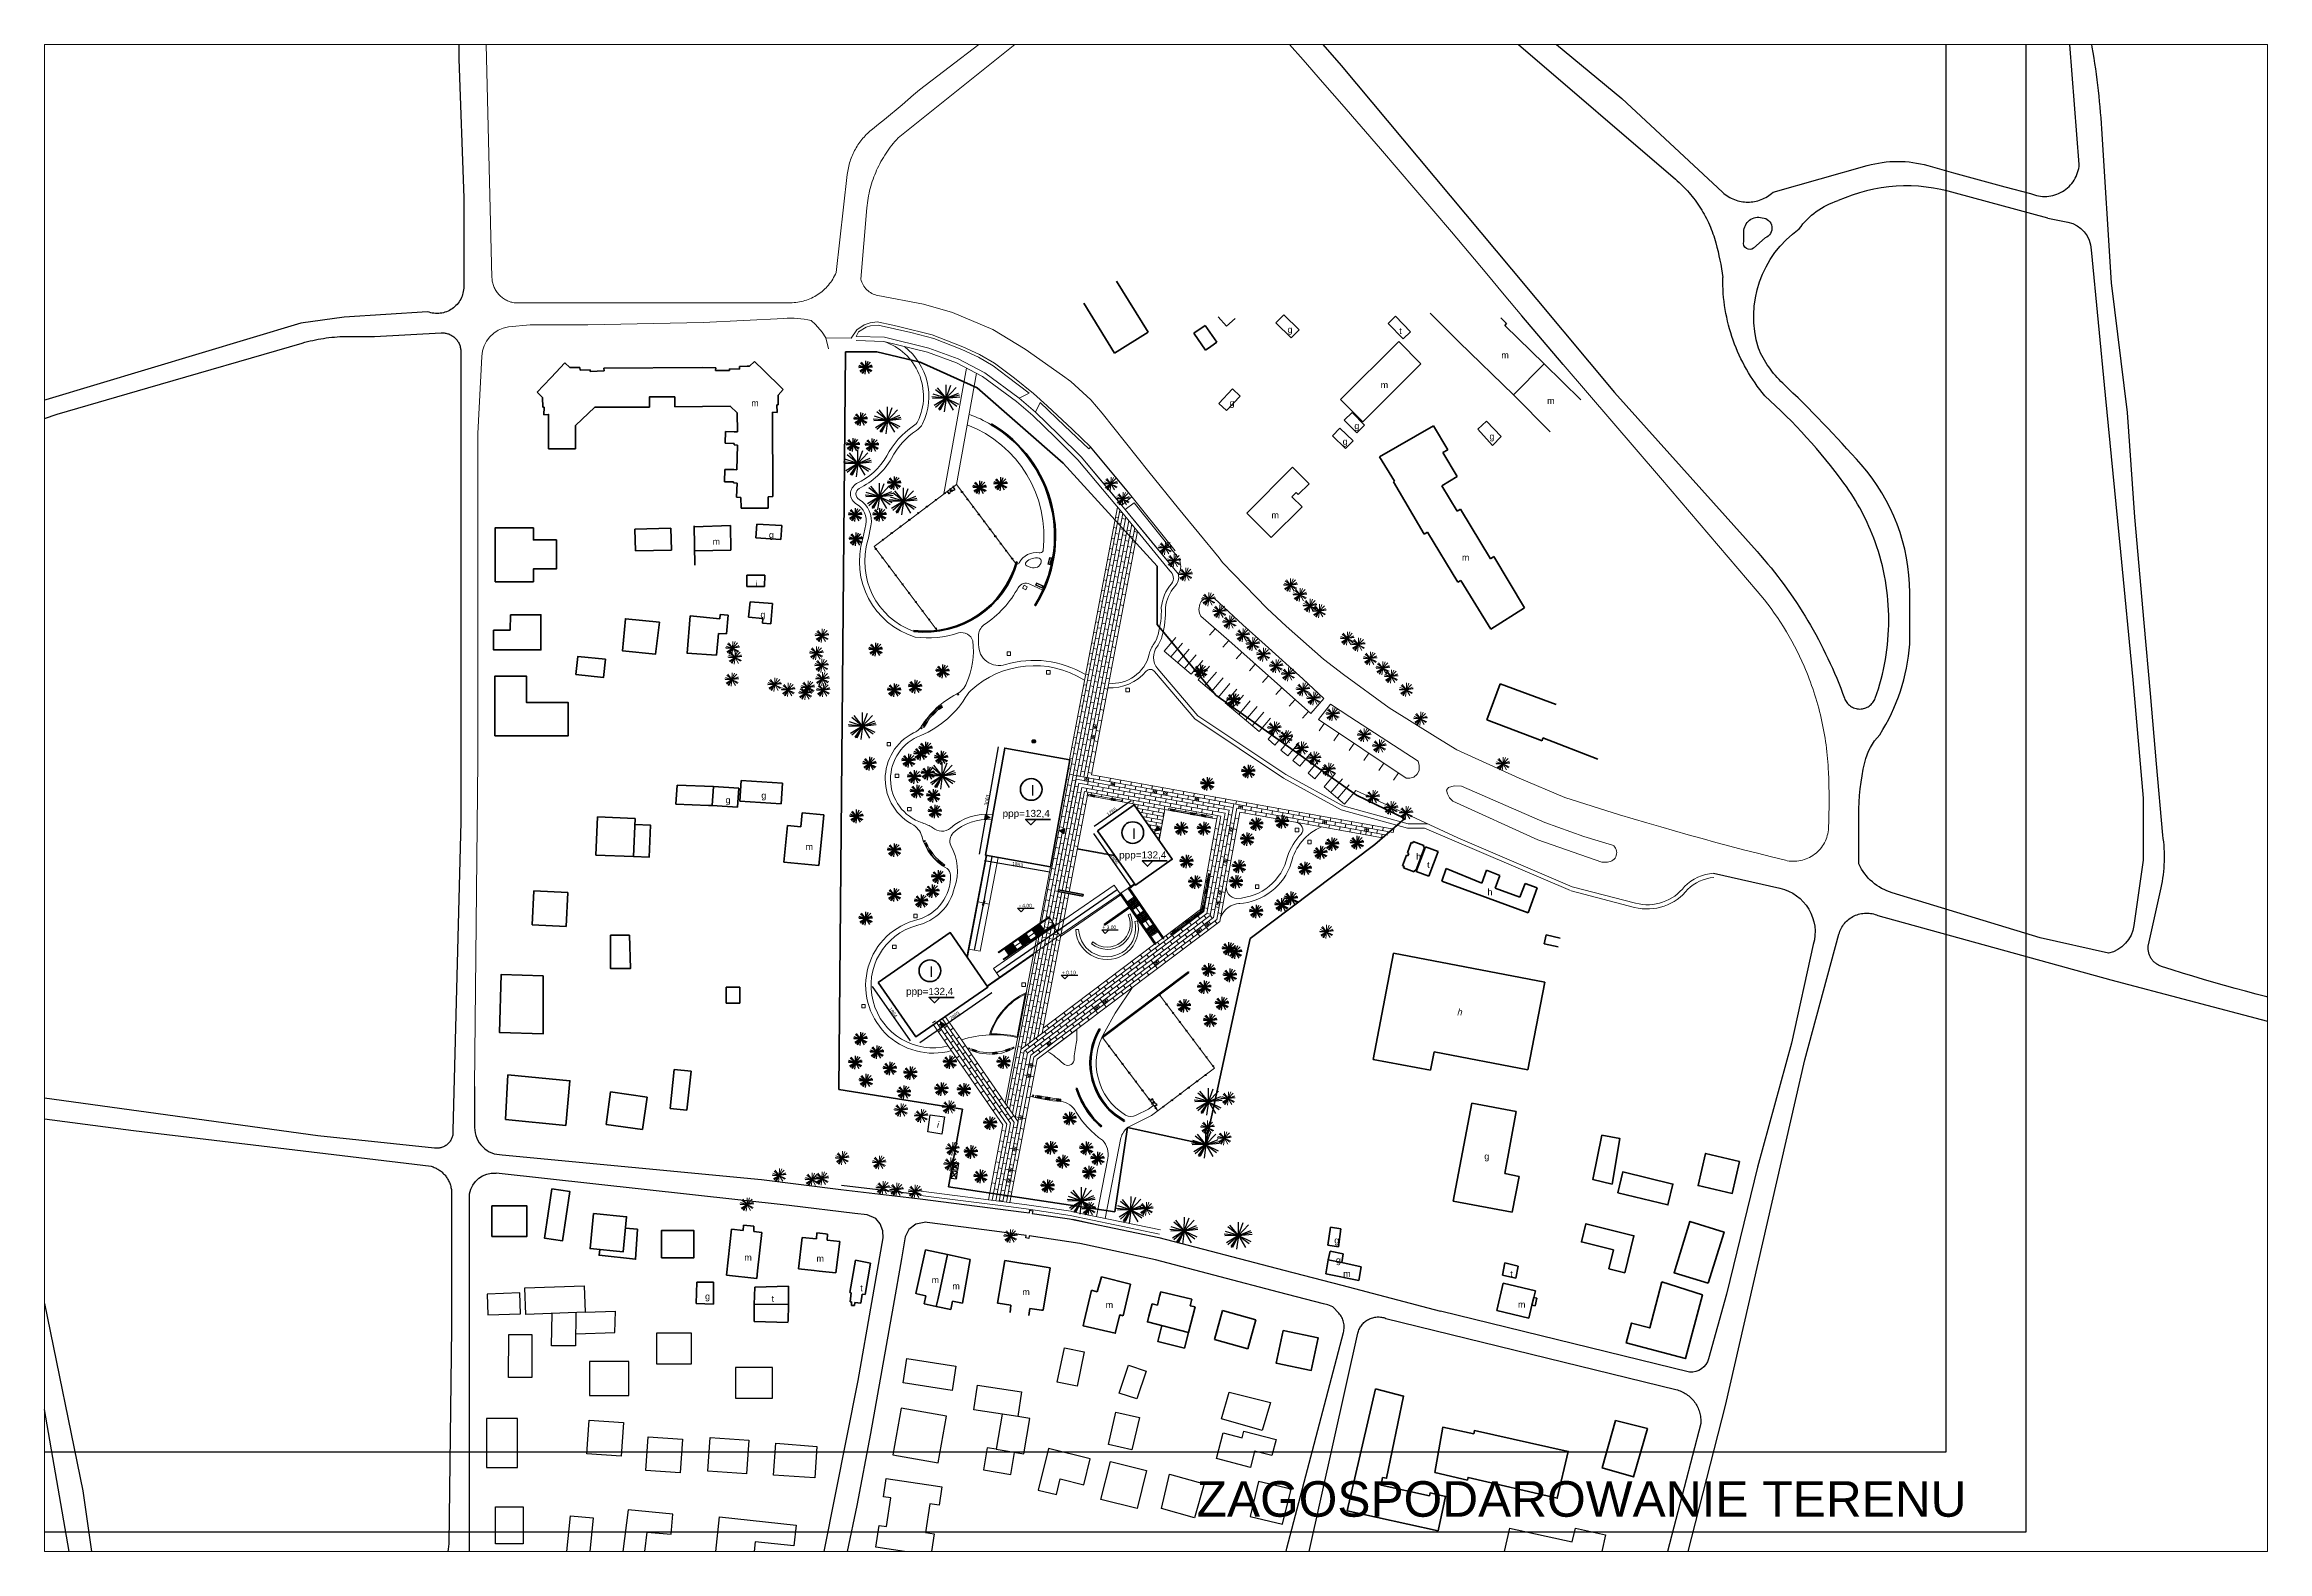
# Paper-space layout 'zag podkład' of a CAD drawing. Header units: millimetres. Extents: x -66 to 1184, y -28 to 820.
# The model-space entities are those that its viewports show. They can reach past a viewport. Long polylines and large blocks are cut down to what shows.
import ezdxf
from ezdxf.enums import TextEntityAlignment as Align

# ---------------------------------------------------------------- set-up
doc = ezdxf.new("R2010")
doc.units = ezdxf.units.MM
for name, pattern in [('1', [0]), ('DASHED', [19.05, 12.7, -6.35]), ('HIDDEN', [9.525, 6.35, -3.175]), ('KOJ', [0]), ('WRP', [4.5, 3, -1.5])]:
    doc.linetypes.add(name, pattern=pattern)
doc.layers.get('defpoints').update_dxf_attribs({"color": 4})
for name, color, linetype, lineweight in [('A- NAD', 111, 'DASHED', 15), ('A-granica opracowania', 7, 'HIDDEN', 80), ('A-SCIANY KONSTR MUROWANE', 30, 'Continuous', 40), ('A-WIDOK', 111, 'Continuous', 15), ('A-wykończenia', 6, 'Continuous', 13), ('A09_MATERIAL', 251, 'Continuous', 0)]:
    doc.layers.add(name, color=color, linetype=linetype, lineweight=lineweight)
for name, color, linetype in [('EBUOA_T_0', 7, 'Continuous'), ('EBUPP_L_0', 7, '1'), ('SDRPK_L_0', 7, 'KOJ')]:
    doc.layers.add(name, color=color, linetype=linetype)
doc.styles.get("Standard").update_dxf_attribs({"font": 'arial.ttf'})
doc.dimstyles.new('Copy of ISO-500', dxfattribs={"dimtxt": 100, "dimasz": 20, "dimexe": 1.25, "dimexo": 0.625, "dimgap": 8, "dimtad": 1, "dimdec": 0, "dimtxsty": 'Standard', "dimblk": 'ARCHTICK', "dimcen": 2.5, "dimse1": 1, "dimse2": 1, "dimclrd": 4, "dimadec": 0, "dimazin": 0, "dimtfac": 1, "dimtdec": 0, "dimtmove": 0, "dimatfit": 3, "dimldrblk": 'ARCHTICK', "dimfxl": 1, "dimarcsym": 0})

psp = doc.layouts.new('zag podkład')

msp = doc.modelspace()

# ---------------------------------------------------------------- texts
at = {"attachment_point": 1}
for s, width, insert, char_height in [('I', 254.9529, (109562.11, 94341.58), 300), ('\\pi54.417;ppp=132,4', 1405.4237, (108721.24, 93640.34), 200), ('I', 254.9529, (112416.34, 93125.24), 300), ('\\pi54.417;ppp=132,4', 1405.4237, (111998.81, 92472.46), 200), ('- 4.00 ', 585.3414, (109242.81, 90997.17), 100), ('+ 3.00 ', 472.0974, (111579.83, 90386.06), 100), ('I', 254.9529, (106714.56, 89239.32), 300), ('+ 0.10 ', 472.0974, (110442.12, 89113.26), 100), ('\\pi54.417;ppp=132,4', 1405.4237, (106006.74, 88633.03), 200), ('ZAGOSPODAROWANIE TERENU', 30404.5009, (114231.9, 74751.88), 1000)]:
    msp.add_mtext_dynamic_manual_height_columns(s, width=width, gutter_width=12.5, heights=[0], dxfattribs=dict(at, insert=insert, char_height=char_height))
at = {"layer": 'A-SCIANY KONSTR MUROWANE', "ltscale": 10}
for s, p in [('g', (116790.13, 107245.26)), ('t', (119932.13, 107210.26)), ('m', (101707.13, 105177.26)), ('g', (115158.13, 105180.26)), ('m', (119410.13, 105689.26)), ('g', (118668.13, 104535.26)), ('g', (118339.13, 104094.26)), ('g', (122467.13, 104241.26)), ('m', (116337.13, 102025.26)), ('g', (102204.13, 101469.26)), ('m', (100619.13, 101279.26)), ('m', (121694.13, 100831.26)), ('i', (101832.13, 100083.26)), ('g', (101965.13, 99226.26)), ('h', (120406.13, 92418.26)), ('t', (120715.13, 92186.26)), ('h', (122413.13, 91419.26)), ('g', (122322.13, 83984.26)), ('g', (118104.13, 81621.26)), ('m', (103541.13, 81109.26)), ('t', (123054.13, 80679.26)), ('t', (104772.13, 80275.26)), ('m', (106779.13, 80504.26)), ('m', (107363.13, 80331.26)), ('m', (109331.13, 80167.26)), ('m', (111675.13, 79808.26)), ('m', (123271.13, 79816.26))]:
    msp.add_text(s, height=180, dxfattribs=at).set_placement(p, align=Align.TOP_LEFT)
at = {"layer": 'A-SCIANY KONSTR MUROWANE', "ltscale": 10, "oblique": 15}
msp.add_text('h', height=180, rotation=359.09999, dxfattribs=at).set_placement((121620.13, 87957.26), align=Align.MIDDLE)
at = {"layer": 'EBUOA_T_0'}
for s, p in [('m', (122803.13, 106525.26)), ('m', (124090.13, 105241.26)), ('g', (100984.13, 94007.26)), ('g', (101989.13, 94139.26)), ('m', (103234.13, 92694.26)), ('m', (101513.13, 81141.26)), ('g', (118149.13, 81063.26)), ('m', (118354.13, 80680.26)), ('g', (100408.13, 80045.26)), ('t', (102277.13, 79977.26))]:
    msp.add_text(s, height=180, dxfattribs=at).set_placement(p, align=Align.TOP_LEFT)
at = {"layer": 'EBUPP_L_0', "linetype": '1', "oblique": 15}
msp.add_text('i', height=180, dxfattribs=at).set_placement((106940.13, 84789.26), align=Align.MIDDLE)

# ---------------------------------------------------------------- blocks, each defined once
blk = doc.blocks.new('_ArchTick')
at = {"color": 0, "linetype": 'ByBlock', "const_width": 0.15}
blk.add_lwpolyline([(-0.5, -0.5), (0.5, 0.5)], dxfattribs=at)
blk = doc.blocks.new('*D440')
at = {"color": 4, "lineweight": -2, "transparency": 16777216}
blk.add_line((106447, 87096), (108472, 88499), dxfattribs=at)
at = {"layer": 'defpoints', "color": 0, "transparency": 16777216}
for p in [(108247, 88823), (108472, 88499), (106222, 87421)]:
    blk.add_point(p, dxfattribs=at)
at = {"color": 4, "lineweight": -2, "transparency": 16777216, "xscale": 20, "yscale": 20, "zscale": 20}
for p, rotation in [((108472, 88499), 34.69796489752117), ((106447, 87096), 214.6979648975212)]:
    blk.add_blockref('_ArchTick', p, dxfattribs=dict(at, rotation=rotation))
at = {"color": 0, "transparency": 16777216, "insert": (107426, 87846), "char_height": 100, "attachment_point": 5, "rotation": 34.69796}
blk.add_mtext('2463', dxfattribs=at)
blk = doc.blocks.new('*D441')
at = {"color": 4, "lineweight": -2, "transparency": 16777216}
blk.add_line((105111, 88670), (106178, 87141), dxfattribs=at)
at = {"layer": 'defpoints', "color": 0, "transparency": 16777216}
for p in [(105272, 88782), (106178, 87141), (106338, 87253)]:
    blk.add_point(p, dxfattribs=at)
at = {"color": 4, "lineweight": -2, "transparency": 16777216, "xscale": 20, "yscale": 20, "zscale": 20}
for p, rotation in [((105111, 88670), 124.911917286238), ((106178, 87141), 304.9119172862381)]:
    blk.add_blockref('_ArchTick', p, dxfattribs=dict(at, rotation=rotation))
at = {"color": 0, "transparency": 16777216, "insert": (105693, 87939), "char_height": 100, "attachment_point": 5, "rotation": 304.91192}
blk.add_mtext('1864', dxfattribs=at)
blk = doc.blocks.new('A$C12F46005')
at = {"lineweight": -2}
for p, q in [((0, 0), (-51.2966, 4.4435)), ((-0.9943, -0.1757), (-46.7966, 14.1285)), ((-0.9768, -0.3809), (-37.8314, 29.6356)), ((-0.8373, -0.2722), (-30.5106, 36.5267)), ((-0.9943, -0.1757), (-0.4362, 46.9746)), ((-0.9768, -0.3809), (45.9591, 10.9001)), ((-0.9768, -0.3809), (47.0929, 4.915)), ((-0.8373, -0.2722), (34.1161, 36.8542)), ((-0.8373, -0.2722), (34.1161, 36.8542)), ((-0.8373, -0.2722), (42.3487, 17.7378)), ((-0.8024, -0.6531), (16.1685, 44.9432)), ((-0.8373, -0.2722), (-48.6105, -1.2878)), ((-0.9943, -0.1757), (-42.471, -25.8995)), ((-0.9768, -0.3809), (-37.8314, -32.719)), ((-0.8373, -0.2722), (-27.7326, -38.8674)), ((-0.9768, -0.3809), (-26.6687, -42.1683)), ((-0.8373, -0.2722), (-21.3308, -42.6576)), ((-0.9768, -0.3809), (-7.0989, -47.7908)), ((-0.9943, -0.1757), (-0.8373, -0.2722)), ((-0.9943, -0.1757), (-0.9768, -0.3809)), ((-0.9768, -0.3809), (36.9194, -28.1191)), ((-0.9768, -0.3809), (23.8952, -42.2046)), ((-0.9768, -0.3809), (-0.9768, -0.3809)), ((-0.8373, -0.2722), (-0.8024, -0.6531)), ((-0.8024, -0.6531), (42.9592, -21.855))]:
    blk.add_line(p, q, dxfattribs=at)
blk.add_circle((-0.9943, -0.1757), 1.0096, dxfattribs=at)
blk = doc.blocks.new('A$C46E24D2F')
at = {"layer": 'A-WIDOK', "xscale": 4, "yscale": 4, "zscale": 4}
for p in [(-5984, 6043), (-5647, 5617), (-4457, 4238), (-4208, 3878), (-3881, 3493), (-933, 3189), (-3235, 2793), (-2927, 2448), (-665, 2919), (-384, 2613), (-123, 2463), (-14109, 1770), (-2643, 2146), (-2272, 1783), (663, 1693), (-16623, 1421), (-16554, 1159), (-14265, 1276), (-1994, 1535), (-1694, 1236), (974, 1517), (1309, 1128), (-16643, 536), (-14118, 927), (-14095, 553), (-1336, 914), (-994, 683), (1662, 854), (1900, 621), (-15439, 392), (-15060, 249), (-14573, 153), (-14506, 310), (-14074, 237), (-579, 258), (-281, 4), (2325, 250), (256, -438), (2724, -565), (-1386, -833), (-1061, -1079), (-625, -1401), (1139, -1031), (1566, -1338), (-267, -1681), (142, -1999), (5043, -1837), (1384, -2767), (1898, -3079), (2318, -3219), (80, -6559), (-2684, -11250), (-11885, -11579), (-11319, -11744), (-10537, -11497), (-3267, -12063), (-10437, -12666), (-2793, -12371), (-13541, -12927), (-12500, -13051), (-10491, -13101), (-15312, -13415), (-14391, -13533), (-14111, -13501), (-12392, -13769), (-12010, -13818), (-11490, -13870), (-16218, -14233), (-6603, -14354), (-4988, -14355), (-8807, -15123)]:
    blk.add_blockref('A$C12F46005', p, dxfattribs=at)
blk = doc.blocks.new('*D443')
at = {"color": 4, "lineweight": -2, "transparency": 16777216}
blk.add_line((110101, 91890), (108266, 92210), dxfattribs=at)
at = {"layer": 'defpoints', "color": 0, "transparency": 16777216}
for p in [(108266, 92210), (108293, 92366), (110128, 92046)]:
    blk.add_point(p, dxfattribs=at)
at = {"color": 4, "lineweight": -2, "transparency": 16777216, "xscale": 20, "yscale": 20, "zscale": 20}
for p, rotation in [((108266, 92210), 170.1103149914316), ((110101, 91890), 350.1103149914315)]:
    blk.add_blockref('_ArchTick', p, dxfattribs=dict(at, rotation=rotation))
at = {"color": 0, "transparency": 16777216, "insert": (109194, 92108), "char_height": 100, "attachment_point": 5, "rotation": 350.11031}
blk.add_mtext('1863', dxfattribs=at)
blk = doc.blocks.new('*D444')
at = {"color": 4, "lineweight": -2, "transparency": 16777216}
blk.add_line((111355, 93181), (112395, 93900), dxfattribs=at)
at = {"layer": 'defpoints', "color": 0, "transparency": 16777216}
for p in [(112395, 93900), (112489, 93765), (111448, 93046)]:
    blk.add_point(p, dxfattribs=at)
at = {"color": 4, "lineweight": -2, "transparency": 16777216, "xscale": 20, "yscale": 20, "zscale": 20}
for p, rotation in [((112395, 93900), 34.65691173350401), ((111355, 93181), 214.656911733504)]:
    blk.add_blockref('_ArchTick', p, dxfattribs=dict(at, rotation=rotation))
at = {"color": 0, "transparency": 16777216, "insert": (111841, 93589), "char_height": 100, "attachment_point": 5, "rotation": 34.65691}
blk.add_mtext('1265', dxfattribs=at)
blk = doc.blocks.new('A$C15CF037F')
for p, xscale, yscale, zscale in [((-14844, 16480), 4, 4, 4), ((-12579, 15619), 8, 8, 8), ((-14984, 15027), 4, 4, 4), ((-14228, 14994), 8, 8, 8), ((-15200, 14304), 4, 4, 4), ((-14665, 14295), 4, 4, 4), ((-15061, 13784), 8, 8, 8), ((-14455, 12853), 8, 8, 8), ((-14039, 13226), 4, 4, 4), ((-11634, 13105), 4, 4, 4), ((-11045, 13204), 4, 4, 4), ((-15135, 12335), 4, 4, 4), ((-14449, 12335), 4, 4, 4), ((-13779, 12719), 8, 8, 8), ((-15116, 11650), 4, 4, 4), ((-14558, 8546), 4, 4, 4), ((-14039, 7402), 4, 4, 4), ((-13450, 7501), 4, 4, 4), ((-12675, 7934), 4, 4, 4), ((-5424, 7931), 4, 4, 4), ((-4490, 7130), 4, 4, 4), ((-14930, 6393), 8, 8, 8), ((-13296, 5615), 4, 4, 4), ((-13153, 5760), 4, 4, 4), ((-12717, 5503), 4, 4, 4), ((-14733, 5333), 4, 4, 4), ((-13633, 5419), 4, 4, 4), ((-13474, 4961), 4, 4, 4), ((-13091, 5064), 4, 4, 4), ((-12688, 4996), 8, 8, 8), ((-4080, 5116), 4, 4, 4), ((-13399, 4550), 4, 4, 4), ((-12941, 4429), 4, 4, 4), ((-5231, 4768), 4, 4, 4), ((-15099, 3852), 4, 4, 4), ((-12894, 3990), 4, 4, 4), ((-3857, 3632), 4, 4, 4), ((-3134, 3700), 4, 4, 4), ((-5967, 3507), 4, 4, 4), ((-5329, 3507), 4, 4, 4), ((-4113, 3211), 4, 4, 4), ((-1722, 3071), 4, 4, 4), ((-1023, 3111), 4, 4, 4), ((-14039, 2901), 4, 4, 4), ((-5819, 2584), 4, 4, 4), ((-4340, 2444), 4, 4, 4), ((-2490, 2384), 4, 4, 4), ((-2049, 2830), 4, 4, 4), ((-12964, 1745), 4, 4, 4), ((-12800, 2148), 4, 4, 4), ((-5574, 2003), 4, 4, 4), ((-4425, 2012), 4, 4, 4), ((-14039, 1642), 4, 4, 4), ((-13279, 1464), 4, 4, 4), ((-3858, 1174), 4, 4, 4), ((-3143, 1364), 4, 4, 4), ((-2879, 1545), 4, 4, 4), ((-14840, 979), 4, 4, 4), ((-4628, 124), 4, 4, 4), ((-4450, 34), 4, 4, 4), ((-5194, -470), 4, 4, 4), ((-4594, -622), 4, 4, 4), ((-5318, -956), 4, 4, 4), ((-4820, -1414), 4, 4, 4), ((-5890, -1477), 4, 4, 4), ((-5154, -1889), 4, 4, 4), ((-14986, -2407), 4, 4, 4), ((-15134, -3073), 4, 4, 4), ((-14525, -2782), 4, 4, 4), ((-14161, -3244), 4, 4, 4), ((-12474, -3065), 4, 4, 4), ((-10962, -3065), 4, 4, 4), ((-14831, -3585), 4, 4, 4), ((-13762, -3908), 4, 4, 4), ((-13583, -3371), 4, 4, 4), ((-12711, -3821), 4, 4, 4), ((-12076, -3843), 4, 4, 4), ((-5201, -4173), 8, 8, 8), ((-11340, -4781), 4, 4, 4), ((-9102, -4647), 4, 4, 4), ((-11879, -5592), 4, 4, 4), ((-9635, -5473), 4, 4, 4), ((-8634, -5490), 4, 4, 4), ((-8316, -5778), 4, 4, 4), ((-5274, -5383), 8, 8, 8), ((-11612, -6278), 4, 4, 4), ((-9295, -5864), 4, 4, 4), ((-8556, -6167), 4, 4, 4), ((-9722, -6553), 4, 4, 4), ((-8772, -6962), 8, 8, 8), ((-7380, -7219), 8, 8, 8), ((-5881, -7807), 8, 8, 8), ((-4358, -7940), 8, 8, 8)]:
    blk.add_blockref('A$C12F46005', p, dxfattribs=dict(xscale=xscale, yscale=yscale, zscale=zscale))
blk = doc.blocks.new('A$C75F075AC')
h = blk.add_hatch(color=256)
h.dxf.hatch_style = 1
h.paths.add_polyline_path([(-15, 0, 1), (15, 0, 1)])
blk.add_circle((0, 0), 15)
blk = doc.blocks.new('A$C0D773231')
blk.add_line((-17, 22), (57, -72))
for points in [[(-25, -130), (-82, -58), (-86, -61), (-29, -133), (-25, -130, 0.423136), (-4, 4)], [(0, 0, 0.433561), (139, -7), (82, 65), (78, 62), (135, -9)]]:
    blk.add_lwpolyline(points, format="xyb")
blk = doc.blocks.new('A$C06D947FC')
at = {"layer": 'A-wykończenia', "ltscale": 10}
blk.add_lwpolyline([(-79, 117), (19, 98), (0, 0), (-98, 19)], close=True, dxfattribs=at)
blk.add_circle((-39, 58), 25, dxfattribs=at)
blk = doc.blocks.new('A$C2FCC748F')
at = {"layer": 'A09_MATERIAL'}
for p, q in [((168, 884), (70, 903)), ((224, 1179), (126, 1198)), ((112, 589), (14, 608))]:
    blk.add_line(p, q, dxfattribs=at)
blk = doc.blocks.new('A$C6FBE4601')
at = {"layer": 'A09_MATERIAL'}
for p, q in [((1234, 6484), (1136, 6502)), ((1290, 6778), (1192, 6797)), ((1122, 5894), (1023, 5913)), ((1178, 6189), (1080, 6208)), ((953, 5010), (855, 5029)), ((1010, 5305), (911, 5323)), ((1066, 5600), (967, 5618)), ((841, 4421), (743, 4439)), ((897, 4715), (799, 4734)), ((729, 3831), (631, 3850)), ((785, 4126), (687, 4145)), ((617, 3242), (519, 3261)), ((673, 3537), (575, 3555)), ((505, 2652), (407, 2671)), ((561, 2947), (463, 2966)), ((393, 2063), (294, 2082)), ((449, 2358), (350, 2376)), ((280, 1474), (182, 1492)), ((337, 1768), (238, 1787)), ((168, 884), (70, 903)), ((224, 1179), (126, 1198)), ((0, 0), (-98, 19)), ((56, 295), (-42, 313)), ((112, 589), (14, 608))]:
    blk.add_line(p, q, dxfattribs=at)
blk = doc.blocks.new('A$C21C031C0')
at = {"layer": 'A09_MATERIAL'}
for p, q in [((19, 98), (0, 0)), ((313, 42), (295, -56)), ((608, -14), (589, -112)), ((903, -70), (884, -168)), ((1198, -126), (1179, -224)), ((1492, -182), (1474, -280)), ((1787, -238), (1768, -336)), ((2082, -294), (2063, -393)), ((2376, -350), (2358, -449)), ((2671, -406), (2652, -505))]:
    blk.add_line(p, q, dxfattribs=at)
blk = doc.blocks.new('A$C3ED5151A')
at = {"layer": 'A-wykończenia', "ltscale": 10}
for p, q in [((-46, 30), (20, 130)), ((-46, 30), (-38, 25)), ((-42, 27), (24, 128)), ((-33, 22), (32, 122)), ((-29, 19), (36, 119)), ((-25, 16), (41, 117)), ((-21, 14), (45, 114)), ((-17, 11), (49, 111)), ((-13, 8), (53, 109)), ((-8, 5), (57, 106)), ((-4, 3), (61, 103)), ((20, 130), (28, 125))]:
    blk.add_line(p, q, dxfattribs=at)
blk.add_lwpolyline([(32, 122), (-33, 22), (0, 0), (66, 100), (28, 125), (-38, 25), (-33, 22)], dxfattribs=at)
blk = doc.blocks.new('A$C08543852')
at = {"layer": 'A-wykończenia', "ltscale": 10}
blk.add_lwpolyline([(0, 0), (2, 10), (-8, 12), (-10, 2), (0, 0)], dxfattribs=at)
at = {"layer": 'A09_MATERIAL', "ltscale": 10}
blk.add_line((0, 0), (-98, 19), dxfattribs=at)
blk = doc.blocks.new('A$C7B5F598F')
for p in [(168, 884), (56, 295), (112, 589)]:
    blk.add_blockref('A$C08543852', p)
blk = doc.blocks.new('A$C6ABA6CFE')
at = {"rotation": 0.5737044101064083}
for name, p in [('A$C08543852', (98, -18)), ('A$C7B5F598F', (-167, -1494)), ('A$C08543852', (45, -313)), ('A$C7B5F598F', (-326, -2380))]:
    blk.add_blockref(name, p, dxfattribs=at)
blk = doc.blocks.new('A$C51856604')
at = {"layer": 'A-wykończenia', "ltscale": 10}
for points in [[(-83, -62), (0, 0), (-21, 28), (-104, -34)], [(-439, -287), (-717, -496)], [(-696, -524), (-418, -315)], [(-199, -106), (-343, -215)], [(-322, -243), (-178, -134)]]:
    blk.add_lwpolyline(points, dxfattribs=at)
at = {"rotation": 159.9397101724658}
for p in [(-720, -491), (-347, -210), (-107, -29)]:
    blk.add_blockref('A$C3ED5151A', p, dxfattribs=at)
blk = doc.blocks.new('*D462')
at = {"color": 4, "lineweight": -2, "transparency": 16777216}
blk.add_line((108123, 92397), (108665, 95412), dxfattribs=at)
at = {"layer": 'defpoints', "color": 0, "transparency": 16777216}
for p in [(108665, 95412), (108833, 95381), (108291, 92367)]:
    blk.add_point(p, dxfattribs=at)
at = {"color": 4, "lineweight": -2, "transparency": 16777216, "xscale": 20, "yscale": 20, "zscale": 20}
for p, rotation in [((108665, 95412), 79.80277216074042), ((108123, 92397), 259.8027721607405)]:
    blk.add_blockref('_ArchTick', p, dxfattribs=dict(at, rotation=rotation))
at = {"color": 0, "transparency": 16777216, "insert": (108336, 93915), "char_height": 100, "attachment_point": 5, "rotation": 79.80277}
blk.add_mtext('3063', dxfattribs=at)
blk = doc.blocks.new('A$C45E053FE')
at = {"layer": 'A-wykończenia', "ltscale": 10}
h = blk.add_hatch(color=256, dxfattribs=at)
h.dxf.hatch_style = 1
h.paths.add_polyline_path([(-148, 25), (0, 0), (12, 74)])
h.paths.add_polyline_path([(-148, 25), (0, 0), (-12, -74)])
for points in [[(-148, 25), (0, 0), (12, 74), (-148, 25)], [(-148, 25), (0, 0), (-12, -74), (-148, 25)]]:
    blk.add_lwpolyline(points, dxfattribs=at)
blk = doc.blocks.new('*D464')
at = {"color": 4, "lineweight": -2, "transparency": 16777216}
blk.add_line((111334, 92978), (112403, 91450), dxfattribs=at)
at = {"layer": 'defpoints', "color": 0, "transparency": 16777216}
for p in [(111450, 93060), (112403, 91450), (112519, 91532)]:
    blk.add_point(p, dxfattribs=at)
at = {"color": 4, "lineweight": -2, "transparency": 16777216, "xscale": 20, "yscale": 20, "zscale": 20}
for p, rotation in [((111334, 92978), 124.9737450396273), ((112403, 91450), 304.9737450396273)]:
    blk.add_blockref('_ArchTick', p, dxfattribs=dict(at, rotation=rotation))
at = {"color": 0, "transparency": 16777216, "insert": (111917, 92248), "char_height": 100, "attachment_point": 5, "rotation": 304.97375}
blk.add_mtext('1865', dxfattribs=at)
blk = doc.blocks.new('A$C2A9441D7')
at = {"layer": 'A-wykończenia', "ltscale": 10}
blk.add_line((0, 0), (26, 30), dxfattribs=at)
for points in [[(-451, 510), (-436, 474), (-239, 203), (-128, 109)], [(-415, 527), (-401, 494), (-209, 231), (-103, 140)], [(-37, 31), (0, 0)], [(-11, 62), (26, 30)]]:
    blk.add_lwpolyline(points, dxfattribs=at)
for p, rotation in [((-407, 531), 58.1900110040212), ((-275, 328), 68.0317031639376), ((-8, 66), 83.08315717699836)]:
    blk.add_blockref('A$C3ED5151A', p, dxfattribs=dict(rotation=rotation))
blk = doc.blocks.new('A$C6AC737F8')
at = {"layer": 'A-wykończenia', "ltscale": 10}
blk.add_lwpolyline([(0, 0), (2, 10), (-8, 12), (-10, 2), (0, 0)], dxfattribs=at)
at = {"layer": 'A09_MATERIAL', "ltscale": 10}
blk.add_line((0, 0), (-98, 19), dxfattribs=at)
blk = doc.blocks.new('A$C64BC5C55')
at = {"xscale": -0.9999999999999998, "rotation": 203.9311274126376}
for p in [(-1796, 2770), (-1626, 2524), (-1455, 2277), (-1284, 2030), (-1113, 1784), (-943, 1537), (-772, 1290), (-601, 1044), (-430, 797), (-260, 550), (-89, 304)]:
    blk.add_blockref('A$C6AC737F8', p, dxfattribs=at)
blk = doc.blocks.new('A$C578A12B8')
for p, q in [((0.009, 0.005), (0.094, 0.005)), ((0.009, 0.003), (0.096, 0.003)), ((0.009, 0.003), (0.097, 0.003)), ((0.01, 0.01), (0.089, 0.01)), ((0.01, 0.008), (0.091, 0.008)), ((0.01, 0.007), (0.093, 0.007)), ((0.011, 0.015), (0.084, 0.015)), ((0.011, 0.014), (0.086, 0.014)), ((0.011, 0.012), (0.087, 0.012)), ((0.012, 0.017), (0.082, 0.017)), ((0.013, 0.02), (0.079, 0.02)), ((0.013, 0.019), (0.081, 0.019)), ((0.014, 0.022), (0.077, 0.022)), ((0.015, 0.024), (0.075, 0.024)), ((0.016, 0.026), (0.074, 0.026)), ((0.017, 0.027), (0.072, 0.027)), ((0.018, 0.029), (0.07, 0.029)), ((0.019, 0.031), (0.068, 0.031)), ((0.02, 0.033), (0.067, 0.033)), ((0.021, 0.034), (0.065, 0.034)), ((0.023, 0.036), (0.063, 0.036)), ((0.025, 0.038), (0.061, 0.038)), ((0.026, 0.04), (0.06, 0.04)), ((0.028, 0.041), (0.058, 0.041)), ((0.03, 0.043), (0.056, 0.043)), ((0.033, 0.045), (0.058, 0.045)), ((0.036, 0.046), (0.06, 0.046)), ((0.039, 0.048), (0.061, 0.048)), ((0.043, 0.05), (0.082, 0.05)), ((0.048, 0.052), (0.077, 0.052)), ((0.056, 0.053), (0.069, 0.053)), ((0.064, 0.048), (0.086, 0.048)), ((0.065, 0.046), (0.089, 0.046)), ((0.067, 0.045), (0.092, 0.045)), ((0.069, 0.043), (0.095, 0.043)), ((0.071, 0.041), (0.097, 0.041)), ((0.072, 0.04), (0.099, 0.04)), ((0.074, 0.038), (0.1, 0.038)), ((0.076, 0.036), (0.102, 0.036)), ((0.077, 0.034), (0.104, 0.034)), ((0.079, 0.033), (0.105, 0.033)), ((0.081, 0.031), (0.106, 0.031)), ((0.083, 0.029), (0.107, 0.029)), ((0.084, 0.027), (0.108, 0.027)), ((0.086, 0.026), (0.109, 0.026)), ((0.088, 0.024), (0.11, 0.024)), ((0.09, 0.022), (0.111, 0.022)), ((0.091, 0.02), (0.112, 0.02)), ((0.093, 0.019), (0.112, 0.019)), ((0.095, 0.017), (0.113, 0.017)), ((0.097, 0.015), (0.114, 0.015)), ((0.098, 0.014), (0.114, 0.014)), ((0.1, 0.012), (0.114, 0.012)), ((0.102, 0.01), (0.115, 0.01)), ((0.103, 0.008), (0.115, 0.008)), ((0.105, 0.007), (0.115, 0.007)), ((0.107, 0.005), (0.116, 0.005)), ((0.109, 0.003), (0.116, 0.003)), ((0.11, 0.001), (0.116, 0.001)), ((0.009, -0.002), (0.096, -0.002)), ((0.009, -0.004), (0.094, -0.004)), ((0.01, -0.005), (0.093, -0.005)), ((0.01, -0.007), (0.091, -0.007)), ((0.01, -0.009), (0.089, -0.009)), ((0.01, -0.011), (0.088, -0.011)), ((0.011, -0.012), (0.086, -0.012)), ((0.011, -0.014), (0.084, -0.014)), ((0.012, -0.016), (0.082, -0.016)), ((0.012, -0.018), (0.081, -0.018)), ((0.013, -0.019), (0.079, -0.019)), ((0.014, -0.021), (0.077, -0.021)), ((0.015, -0.023), (0.075, -0.023)), ((0.016, -0.025), (0.074, -0.025)), ((0.017, -0.026), (0.072, -0.026)), ((0.018, -0.028), (0.07, -0.028)), ((0.019, -0.03), (0.068, -0.03)), ((0.02, -0.031), (0.067, -0.031)), ((0.021, -0.033), (0.065, -0.033)), ((0.023, -0.035), (0.063, -0.035)), ((0.024, -0.037), (0.062, -0.037)), ((0.026, -0.038), (0.06, -0.038)), ((0.028, -0.04), (0.058, -0.04)), ((0.03, -0.042), (0.056, -0.042)), ((0.033, -0.044), (0.058, -0.044)), ((0.036, -0.045), (0.06, -0.045)), ((0.039, -0.047), (0.061, -0.047)), ((0.043, -0.049), (0.082, -0.049)), ((0.048, -0.051), (0.077, -0.051)), ((0.056, -0.052), (0.069, -0.052)), ((0.064, -0.047), (0.086, -0.047)), ((0.065, -0.045), (0.089, -0.045)), ((0.067, -0.044), (0.092, -0.044)), ((0.069, -0.042), (0.095, -0.042)), ((0.071, -0.04), (0.097, -0.04)), ((0.072, -0.038), (0.099, -0.038)), ((0.074, -0.037), (0.101, -0.037)), ((0.076, -0.035), (0.102, -0.035)), ((0.078, -0.033), (0.104, -0.033)), ((0.079, -0.031), (0.105, -0.031)), ((0.081, -0.03), (0.106, -0.03)), ((0.083, -0.028), (0.107, -0.028)), ((0.084, -0.026), (0.108, -0.026)), ((0.086, -0.025), (0.109, -0.025)), ((0.088, -0.023), (0.11, -0.023)), ((0.09, -0.021), (0.111, -0.021)), ((0.091, -0.019), (0.112, -0.019)), ((0.093, -0.018), (0.113, -0.018)), ((0.095, -0.016), (0.113, -0.016)), ((0.097, -0.014), (0.114, -0.014)), ((0.098, -0.012), (0.114, -0.012)), ((0.1, -0.011), (0.114, -0.011)), ((0.102, -0.009), (0.115, -0.009)), ((0.104, -0.007), (0.115, -0.007)), ((0.105, -0.005), (0.115, -0.005)), ((0.107, -0.004), (0.116, -0.004)), ((0.109, -0.002), (0.116, -0.002)), ((0.11, 0), (0.116, 0))]:
    blk.add_line(p, q)

# ---------------------------------------------------------------- dimensions: what is measured, and where the dimension line sits
for p1, p2, distance, picture, middle in [((108291.15, 92366.73), (108833.41, 95381.35), 170.81, '*D462', (108336.01, 93914.74)), ((111447.99, 93046.1), (112488.56, 93765.47), 163.9, '*D444', (111841.49, 93589.18)), ((111450.45, 93060.03), (112519.47, 91531.82), -142.26, '*D464', (111916.78, 92248.23)), ((110128.46, 92046.4), (108293.11, 92366.37), 159.02, '*D443', (109193.62, 92107.94)), ((105271.53, 88782.02), (106338.47, 87253.29), -196.18, '*D441', (105692.56, 87939.18)), ((106222.16, 87421.28), (108247.16, 88823.35), -395.1, '*D440', (107425.93, 87846.06))]:
    dim = msp.add_aligned_dim(p1=p1, p2=p2, distance=distance, dimstyle='Copy of ISO-500')
    dim.commit()
    dim.dimension.update_dxf_attribs({"geometry": picture, "text_midpoint": middle})

# ---------------------------------------------------------------- hatches: boundary and pattern name
h = msp.add_hatch(color=256)
h.dxf.hatch_style = 1
h.paths.add_polyline_path([(106887.52, 98757.99), (106905.57, 98734.03, 0.23555376), (106911.54, 98746.01, 0.61870739)])
h.paths.add_polyline_path([(106887.52, 98757.99, 0.23555376), (106881.54, 98746.01, 0.61870739), (106905.57, 98734.03)])
h = msp.add_hatch(color=256)
h.dxf.hatch_style = 1
h.paths.add_polyline_path([(108274.93, 91076.05), (108255.29, 91079.9), (108243.76, 91021.07), (108243.77, 91021.02)])
h.paths.add_polyline_path([(108255.28, 91079.9), (108235.67, 91083.75), (108243.73, 91021.02)])
h.paths.add_polyline_path([(108243.77, 91021.02), (108243.76, 91021.07), (108212.57, 90965.99), (108232.19, 90962.14), (108251.83, 90958.29)])
h = msp.add_hatch(color=256)
h.dxf.hatch_style = 1
h.paths.add_polyline_path([(110360.18, 90248.05), (110348.8, 90264.5), (110299.51, 90230.37), (110299.48, 90230.32)])
h.paths.add_polyline_path([(110348.79, 90264.51), (110337.41, 90280.94), (110299.46, 90230.35)])
h.paths.add_polyline_path([(110299.48, 90230.32), (110299.51, 90230.37), (110238.75, 90212.63), (110250.13, 90196.19), (110261.52, 90179.74)])

# ---------------------------------------------------------------- linework, layer by layer
for p, q in [((107281.18, 102682.88), (107355.65, 102589.22)), ((110746.81, 95083.37), (110746.81, 95083.37)), ((119461.94, 92851.74), (119871.57, 93207.92)), ((108243.72, 91021.08), (108479.67, 92332.82)), ((108604.7, 89056.94), (111994.21, 91403.77)), ((107988.99, 89690.79), (108243.72, 91021.08)), ((110299.47, 90230.34), (110348.8, 90264.5)), ((107507.25, 83453.24), (107326.72, 83285.39)), ((107358.93, 83475.67), (107477.34, 83255.48)), ((107544.63, 83700.43), (107364.1, 83532.58)), ((107396.32, 83722.85), (107514.72, 83502.67))]:
    msp.add_line(p, q)
for points in [[(76637.79, 119373.55), (137553.45, 119373.55), (137553.45, 73318.24), (76637.79, 73318.24)], [(78890.28, 117121.06), (135300.96, 117121.06), (135300.96, 75570.73), (78890.28, 75570.73)]]:
    msp.add_lwpolyline(points, close=True)
for points in [[(107273.85, 102531.42), (107216.73, 102603.27), (107212.81, 102600.16), (107269.94, 102528.31), (107273.85, 102531.42, 0.42313556), (107295, 102665.5)], [(107298.53, 102661.07, 0.30268509), (107437.84, 102654.57), (107380.72, 102726.42), (107376.8, 102723.3), (107433.45, 102652.05)]]:
    msp.add_lwpolyline(points, format="xyb")
for points in [[(108232.19, 90962.14), (108212.57, 90965.99), (108243.73, 91021.02)], [(108232.2, 90962.14), (108251.83, 90958.29), (108243.77, 91021.02)], [(108255.29, 91079.9), (108235.67, 91083.75), (108243.73, 91021.02)], [(108255.3, 91079.9), (108274.93, 91076.05), (108243.77, 91021.02)], [(109393.59, 90873.6), (109293.59, 90773.6), (109193.59, 90873.6), (109293.59, 90873.6), (109660.28, 90873.6)], [(110250.13, 90196.19), (110238.75, 90212.63), (110299.46, 90230.35)], [(110250.14, 90196.18), (110261.52, 90179.74), (110299.48, 90230.32)], [(110348.8, 90264.5), (110337.41, 90280.94), (110299.46, 90230.35)], [(110348.8, 90264.49), (110360.18, 90248.05), (110299.48, 90230.32)], [(111762.67, 90262.36), (111662.67, 90162.36), (111562.67, 90262.36), (111662.67, 90262.36), (112029.36, 90262.36)], [(110624.95, 88989.56), (110524.95, 88889.56), (110424.95, 88989.56), (110524.95, 88989.56), (110891.64, 88989.56)], [(107329.03, 83277.91), (107477.34, 83255.48), (107507.25, 83453.24), (107358.93, 83475.67), (107329.03, 83277.91)], [(107366.41, 83525.1), (107514.72, 83502.67), (107544.63, 83700.43), (107396.32, 83722.85), (107366.41, 83525.1)], [(111334.28, 81987.91), (110746.68, 82110.39)]]:
    msp.add_lwpolyline(points)
msp.add_circle((106896.54, 98746.01), 15)
at = {"layer": 'A- NAD', "ltscale": 5}
for p, q in [((109662.78, 89608.86), (110415.23, 90129.82)), ((109732.37, 90018.36), (110494.4, 90545.97)), ((110094, 90609.95), (110219.24, 90429.08)), ((110384.02, 90108.22), (110214.91, 90352.46))]:
    msp.add_line(p, q, dxfattribs=at)
at = {"layer": 'A-granica opracowania', "linetype": 'WRP', "lineweight": 80, "ltscale": 200}
for p, q in [((104165.89, 85776.38), (104360.11, 106530.15)), ((105237.36, 106530.15), (104360.11, 106530.15)), ((106461.73, 106240.04), (105237.36, 106530.15)), ((108060.81, 105513.1), (106461.73, 106240.04)), ((110481.37, 103396.67), (108060.81, 105513.1)), ((113120.69, 100496.26), (110481.37, 103396.67)), ((113120.69, 98859.05), (113120.69, 100496.26)), ((114772.85, 96865.83), (113120.69, 98859.05)), ((118732.29, 94056.05), (114772.85, 96865.83)), ((120090.66, 93398.43), (118732.29, 94056.05)), ((119247.92, 92665.66), (120090.66, 93398.43)), ((115741.79, 90018.66), (119247.92, 92665.66)), ((114480.57, 84225.55), (115741.79, 90018.66)), ((115741.79, 90018.66), (115741.79, 90018.66)), ((107648.51, 85221.41), (107254.31, 83029.96)), ((111933.71, 82333.33), (112286.52, 84703.22)), ((112286.52, 84703.22), (114480.57, 84225.55)), ((107254.31, 83029.96), (111933.71, 82333.33))]:
    msp.add_line(p, q, dxfattribs=at)
at = {"layer": 'A-granica opracowania', "linetype": 'WRP', "lineweight": 100, "ltscale": 200}
msp.add_line((104165.89, 85776.38), (107648.51, 85221.41), dxfattribs=at)
at = {"layer": 'A-SCIANY KONSTR MUROWANE', "ltscale": 10}
for p, q in [((111982.13, 108520.26), (112870.13, 107079.26)), ((111922.13, 106494.26), (111061.13, 107897.26)), ((116463.13, 107346.26), (116685.13, 107571.26)), ((116685.13, 107571.26), (117117.13, 107143.26)), ((121618.13, 106796.26), (120796.13, 107618.26)), ((112870.13, 107079.26), (111922.13, 106494.26)), ((114150.13, 107050.26), (114470.13, 107272.26)), ((114479.13, 106578.26), (114150.13, 107050.26)), ((114470.13, 107272.26), (114799.13, 106802.26)), ((115069.13, 107253.26), (114839.13, 107514.26)), ((115315.13, 107465.26), (115069.13, 107253.26)), ((116895.13, 106919.26), (116463.13, 107346.26)), ((117117.13, 107143.26), (116895.13, 106919.26)), ((119617.13, 107328.26), (119823.13, 107532.26)), ((120044.13, 106896.26), (119617.13, 107328.26)), ((119823.13, 107532.26), (120245.13, 107086.26)), ((120245.13, 107086.26), (120044.13, 106896.26)), ((122786.13, 107482.26), (122948.13, 107325.26)), ((122948.13, 107325.26), (122900.13, 107269.26)), ((122900.13, 107269.26), (124002.13, 106190.26)), ((114631.13, 106676.26), (114479.13, 106578.26)), ((114799.13, 106802.26), (114631.13, 106676.26)), ((118280.13, 105187.26), (119916.13, 106817.26)), ((119916.13, 106817.26), (120540.13, 106190.26)), ((123143.13, 105317.26), (121618.13, 106796.26)), ((96076.99, 105808.66), (95862.77, 105581.08)), ((96466.87, 106215.63), (96214.75, 105950.89)), ((96608.82, 106086.86), (96466.87, 106215.63)), ((96679.79, 106089.01), (96608.82, 106086.86)), ((96890.06, 106083.36), (96679.79, 106089.01)), ((96895.35, 106007.49), (96890.06, 106083.36)), ((97181.04, 106022.13), (96895.35, 106007.49)), ((97180.4, 105977.09), (97181.04, 106022.13)), ((97568.07, 105993.81), (97180.4, 105977.09)), ((100325.13, 106090.26), (97562.78, 106069.69)), ((97562.78, 106069.69), (97568.07, 105993.81)), ((100325.13, 106090.26), (100708.13, 106081.26)), ((100708.13, 106081.26), (100705.13, 106005.26)), ((100705.13, 106005.26), (101093.13, 106000.26)), ((101093.13, 106000.26), (101091.13, 106045.26)), ((101091.13, 106045.26), (101377.13, 106039.26)), ((101377.13, 106039.26), (101380.13, 106115.26)), ((101380.13, 106115.26), (101590.13, 106127.26)), ((101590.13, 106127.26), (101661.13, 106127.26)), ((101661.13, 106127.26), (101799.13, 106260.26)), ((101799.13, 106260.26), (102059.13, 106003.26)), ((102059.13, 106003.26), (102201.13, 105865.26)), ((102201.13, 105865.26), (102422.13, 105644.26)), ((120540.13, 106190.26), (118904.13, 104561.26)), ((124002.13, 106190.26), (123143.13, 105317.26)), ((123148.13, 105314.26), (124002.13, 106190.26)), ((124002.13, 106190.26), (125036.13, 105178.26)), ((95862.77, 105581.08), (95683.23, 105397.57)), ((95683.23, 105397.57), (95836.73, 105239.16)), ((95836.73, 105239.16), (95841.07, 104975.15)), ((102422.13, 105644.26), (102607.13, 105466.26)), ((102462.13, 105039.26), (102422.13, 105036.26)), ((102422.13, 105036.26), (102437.13, 104821.26)), ((102462.13, 105307.26), (102459.13, 105257.26)), ((102459.13, 105257.26), (102462.13, 105039.26)), ((102607.13, 105466.26), (102462.13, 105307.26)), ((114858.13, 105078.26), (115243.13, 105485.26)), ((115073.13, 104874.26), (114858.13, 105078.26)), ((115457.13, 105282.26), (115073.13, 104874.26)), ((115243.13, 105485.26), (115457.13, 105282.26)), ((118904.13, 104561.26), (118280.13, 105187.26)), ((124175.13, 104281.26), (123148.13, 105314.26)), ((95841.07, 104975.15), (95881.15, 104973.36)), ((95881.15, 104973.36), (95872.65, 104758.01)), ((96767.44, 104450.66), (97304.42, 104972.52)), ((96767.44, 103795.71), (96767.44, 104450.66)), ((97304.42, 104972.52), (98845.11, 104972.52)), ((101111.13, 105000.26), (99559.32, 104981.26)), ((101312.13, 104810.26), (101111.13, 105000.26)), ((101320.13, 104276.26), (101312.13, 104810.26)), ((102437.13, 104821.26), (102300.13, 104826.26)), ((102300.13, 104826.26), (102314.13, 102456.26)), ((118383.13, 104601.26), (118605.13, 104825.26)), ((118734.13, 104247.26), (118383.13, 104601.26)), ((118605.13, 104825.26), (118951.13, 104466.26)), ((118951.13, 104466.26), (118734.13, 104247.26)), ((119378.13, 103569.26), (120890.13, 104447.26)), ((120890.13, 104447.26), (121295.13, 103774.26)), ((122138.13, 104350.26), (122382.13, 104579.26)), ((122382.13, 104579.26), (122794.13, 104145.26)), ((96767.44, 103795.71), (96009.44, 103794.71)), ((100972.13, 103954.26), (100979.13, 104284.26)), ((101227.13, 103944.26), (100972.13, 103954.26)), ((100979.13, 104284.26), (101227.13, 104275.26)), ((101227.13, 104275.26), (101320.13, 104276.26)), ((101227.13, 103912.26), (101227.13, 103944.26)), ((101324.13, 103904.26), (101227.13, 103912.26)), ((101300.13, 103211.26), (101324.13, 103904.26)), ((118051.13, 104161.26), (118257.13, 104382.26)), ((118418.13, 103807.26), (118051.13, 104161.26)), ((118257.13, 104382.26), (118630.13, 104027.26)), ((118630.13, 104027.26), (118418.13, 103807.26)), ((122554.13, 103889.26), (122138.13, 104350.26)), ((122794.13, 104145.26), (122554.13, 103889.26)), ((100959.13, 102867.26), (100963.13, 103218.26)), ((100963.13, 103218.26), (101221.13, 103214.26)), ((101221.13, 103214.26), (101300.13, 103211.26)), ((115641.13, 101990.26), (116932.13, 103281.26)), ((116932.13, 103281.26), (117396.13, 102818.26)), ((119793.13, 102887.26), (119378.13, 103569.26)), ((121295.13, 103774.26), (121158.13, 103692.26)), ((121158.13, 103692.26), (121563.13, 103019.26)), ((101205.13, 102870.26), (100959.13, 102867.26)), ((101203.13, 102839.26), (101205.13, 102870.26)), ((101308.13, 102836.26), (101203.13, 102839.26)), ((101294.13, 102434.26), (101308.13, 102836.26)), ((117032.13, 102568.26), (116913.13, 102450.26)), ((117089.13, 102511.26), (117032.13, 102568.26)), ((117396.13, 102818.26), (117089.13, 102511.26)), ((119771.13, 102873.26), (119793.13, 102887.26)), ((120628.13, 101399.26), (119771.13, 102873.26)), ((121563.13, 103019.26), (121131.13, 102758.26)), ((121131.13, 102758.26), (121559.13, 102048.26)), ((101418.13, 102430.26), (101294.13, 102434.26)), ((101421.13, 102129.26), (101418.13, 102430.26)), ((102179.13, 102130.26), (101421.13, 102129.26)), ((102185.13, 102447.26), (102179.13, 102130.26)), ((102314.13, 102456.26), (102185.13, 102447.26)), ((116329.13, 101300.26), (115641.13, 101990.26)), ((117196.13, 102167.26), (116329.13, 101300.26)), ((116913.13, 102450.26), (117196.13, 102167.26)), ((121559.13, 102048.26), (121653.13, 102105.26)), ((121653.13, 102105.26), (122495.13, 100708.26)), ((99447.55, 101562.67), (98436.55, 101537.67)), ((100098.13, 101608.26), (101119.13, 101637.26)), ((101119.13, 101637.26), (101135.13, 100949.26)), ((101840.13, 101299.26), (101865.13, 101682.26)), ((102542.13, 101250.26), (101840.13, 101299.26)), ((101865.13, 101682.26), (102569.13, 101644.26)), ((102569.13, 101644.26), (102542.13, 101250.26)), ((120725.13, 101457.26), (120628.13, 101399.26)), ((121577.13, 100049.26), (120725.13, 101457.26)), ((99462.72, 100949.26), (98451.72, 100924.26)), ((101135.13, 100949.26), (100124.13, 100924.26)), ((122495.13, 100708.26), (122589.13, 100765.26)), ((122589.13, 100765.26), (123456.13, 99327.26)), ((101582.13, 100242.26), (102085.13, 100243.26)), ((101585.13, 99921.26), (101582.13, 100242.26)), ((102085.13, 100243.26), (102077.13, 99925.26)), ((109164.88, 100621.95), (109189.02, 100615.42)), ((121663.13, 100097.26), (121577.13, 100049.26)), ((122503.13, 98723.26), (121663.13, 100097.26)), ((102077.13, 99925.26), (101585.13, 99921.26)), ((101631.13, 99059.26), (101672.13, 99493.26)), ((101672.13, 99493.26), (102306.13, 99447.26)), ((102306.13, 99447.26), (102267.13, 99000.26)), ((99988.13, 99101.26), (100826.13, 99016.26)), ((100826.13, 99016.26), (100837.13, 99141.26)), ((100837.13, 99141.26), (101056.13, 99119.26)), ((101056.13, 99119.26), (101011.13, 98596.26)), ((102029.13, 99021.26), (101631.13, 99059.26)), ((102023.13, 98898.26), (102029.13, 99021.26)), ((102254.13, 98877.26), (102023.13, 98898.26)), ((102267.13, 99000.26), (102254.13, 98877.26)), ((123456.13, 99327.26), (122503.13, 98723.26)), ((100785.13, 98604.26), (100727.13, 97989.26)), ((101011.13, 98596.26), (100785.13, 98604.26)), ((106278.04, 98660.07), (106280.93, 98684.9)), ((100727.13, 97989.26), (99899.13, 98052.26)), ((122392.13, 96171.26), (122767.13, 97190.26)), ((122767.13, 97190.26), (124342.13, 96603.26)), ((123946.13, 95584.26), (122392.13, 96171.26)), ((123969.13, 95668.26), (123946.13, 95584.26)), ((125520.13, 95071.26), (123969.13, 95668.26)), ((101388.13, 93881.26), (101427.13, 94470.26)), ((101427.13, 94470.26), (102590.13, 94395.26)), ((100509.13, 93763.26), (99590.13, 93801.26)), ((99619.13, 94331.26), (100645.13, 94297.26)), ((100612.13, 93762.26), (100645.13, 94297.26)), ((100645.13, 94297.26), (101356.13, 94253.26)), ((101356.13, 94253.26), (101323.13, 93718.26)), ((102550.13, 93808.26), (101388.13, 93881.26)), ((102590.13, 94395.26), (102550.13, 93808.26)), ((100612.13, 93762.26), (100509.13, 93763.26)), ((101323.13, 93718.26), (100612.13, 93762.26)), ((102622.13, 92170.26), (102726.13, 93196.26)), ((102726.13, 93196.26), (103100.13, 93159.26)), ((103100.13, 93159.26), (103135.13, 93554.26)), ((103135.13, 93554.26), (103744.13, 93496.26)), ((103744.13, 93496.26), (103707.13, 93098.26)), ((103707.13, 93098.26), (103604.13, 92071.26)), ((120158.13, 92429.26), (120268.13, 92724.26)), ((120268.13, 92724.26), (120311.13, 92708.26)), ((120311.13, 92708.26), (120326.13, 92752.26)), ((120326.13, 92752.26), (120624.13, 92639.26)), ((120641.13, 92583.26), (120397.13, 91929.26)), ((120408.13, 91902.26), (120667.13, 92600.26)), ((120624.13, 92639.26), (120608.13, 92597.26)), ((120608.13, 92597.26), (120641.13, 92583.26)), ((120667.13, 92600.26), (121022.13, 92472.26)), ((103604.13, 92071.26), (102622.13, 92170.26)), ((120024.13, 92067.26), (120133.13, 92364.26)), ((120066.13, 92053.26), (120024.13, 92067.26)), ((120053.13, 92010.26), (120066.13, 92053.26)), ((120349.13, 91901.26), (120053.13, 92010.26)), ((120133.13, 92364.26), (120176.13, 92347.26)), ((120200.13, 92413.26), (120158.13, 92429.26)), ((120176.13, 92347.26), (120200.13, 92413.26)), ((120365.13, 91942.26), (120349.13, 91901.26)), ((120397.13, 91929.26), (120365.13, 91942.26)), ((121022.13, 92472.26), (120762.13, 91771.26)), ((121128.13, 91638.26), (121247.13, 91988.26)), ((121247.13, 91988.26), (122253.13, 91575.26)), ((122253.13, 91575.26), (122385.13, 91942.26)), ((122385.13, 91942.26), (122758.13, 91796.26)), ((112078.8, 91281.6), (112099.35, 91295.83)), ((113067.9, 89853.05), (112078.8, 91281.6)), ((113088.45, 89867.28), (112099.35, 91295.83)), ((112304.9, 91438.14), (112325.45, 91452.37)), ((112304.9, 91438.14), (113293.99, 90009.6)), ((112325.45, 91452.37), (113314.55, 90023.83)), ((120762.13, 91771.26), (120408.13, 91902.26)), ((123560.13, 90747.26), (121128.13, 91638.26)), ((122758.13, 91796.26), (122632.13, 91433.26)), ((122632.13, 91433.26), (123319.13, 91187.26)), ((123319.13, 91187.26), (123474.13, 91572.26)), ((123474.13, 91572.26), (123814.13, 91443.26)), ((123814.13, 91443.26), (123560.13, 90747.26)), ((111627.7, 90418.91), (112336.37, 90909.59)), ((111641.93, 90398.36), (112350.6, 90889.03)), ((111627.7, 90418.91), (111641.93, 90398.36)), ((124002.13, 89874.26), (124060.13, 90124.26)), ((124060.13, 90124.26), (124460.13, 90031.26)), ((113067.9, 89853.05), (113088.45, 89867.28)), ((113293.99, 90009.6), (113314.55, 90023.83)), ((119198.13, 86621.26), (119772.13, 89607.26)), ((119772.13, 89607.26), (124029.13, 88792.26)), ((124402.13, 89782.26), (124002.13, 89874.26)), ((111572.79, 87259.24), (113999.29, 89086.51)), ((111587.83, 87239.27), (114014.32, 89066.54)), ((113999.29, 89086.51), (114014.32, 89066.54)), ((124029.13, 88792.26), (123547.13, 86323.26)), ((101003.13, 88652.26), (101388.13, 88651.26)), ((101003.13, 88204.26), (101003.13, 88652.26)), ((101388.13, 88203.26), (101003.13, 88204.26)), ((101388.13, 88651.26), (101388.13, 88203.26)), ((111495.74, 87482.49), (111517.28, 87469.8)), ((111587.83, 87239.27), (111572.79, 87259.24)), ((99422.83, 85242.68), (99534.29, 86336.09)), ((100015.28, 86291.59), (99534.29, 86336.09)), ((120808.13, 86314.26), (119198.13, 86621.26)), ((120912.13, 86830.26), (120808.13, 86314.26)), ((123547.13, 86323.26), (120912.13, 86830.26)), ((97751.73, 85705.92), (97621.99, 84790.04)), ((98777.29, 85560.64), (97751.73, 85705.92)), ((110843.66, 85802.86), (110867.51, 85810.36)), ((98647.55, 84644.77), (98777.29, 85560.64)), ((111921.09, 85060.28), (112190.66, 84874.17)), ((111937.02, 85079.55), (112203.04, 84895.89)), ((121451.13, 82634.26), (121975.13, 85386.26)), ((121975.13, 85386.26), (123223.13, 85152.26)), ((123223.13, 85152.26), (122896.13, 83411.26)), ((97621.99, 84790.04), (98647.55, 84644.77)), ((111546.92, 84722.32), (111563.43, 84741.09)), ((112190.66, 84874.17), (112203.04, 84895.89)), ((122896.13, 83411.26), (123303.13, 83326.26)), ((123303.13, 83326.26), (123106.13, 82322.26)), ((123106.13, 82322.26), (121451.13, 82634.26)), ((101478.13, 81806.26), (101486.13, 81960.26)), ((101486.13, 81960.26), (101784.13, 81929.26)), ((101784.13, 81929.26), (101775.13, 81774.26)), ((101009.13, 80551.26), (101155.13, 81843.26)), ((101155.13, 81843.26), (101478.13, 81806.26)), ((101775.13, 81774.26), (102007.13, 81746.26)), ((102007.13, 81746.26), (101884.13, 80674.26)), ((103032.13, 80726.26), (103140.13, 81610.26)), ((103140.13, 81610.26), (103541.13, 81568.26)), ((103541.13, 81568.26), (103554.13, 81737.26)), ((103554.13, 81737.26), (103640.13, 81730.26)), ((103640.13, 81730.26), (103796.13, 81710.26)), ((103796.13, 81710.26), (103852.13, 81705.26)), ((103839.13, 81536.26), (103852.13, 81705.26)), ((104199.13, 81496.26), (103839.13, 81536.26)), ((104199.13, 81496.26), (104090.13, 80612.26)), ((117919.13, 81392.26), (117993.13, 81896.26)), ((118219.13, 81342.26), (117919.13, 81392.26)), ((117993.13, 81896.26), (118284.13, 81854.26)), ((118284.13, 81854.26), (118219.13, 81342.26)), ((101884.13, 80674.26), (101860.13, 80454.26)), ((103474.13, 80676.26), (103032.13, 80726.26)), ((103613.13, 80657.26), (103474.13, 80676.26)), ((104090.13, 80612.26), (103613.13, 80657.26)), ((104482.13, 80064.26), (104639.13, 80967.26)), ((104639.13, 80967.26), (105063.13, 80885.26)), ((105063.13, 80885.26), (104912.13, 80007.26)), ((106333.13, 80032.26), (106609.13, 81260.26)), ((106609.13, 81260.26), (107226.13, 81132.26)), ((107226.13, 81132.26), (106960.13, 79888.26)), ((107226.13, 81132.26), (107361.13, 81101.26)), ((107361.13, 81101.26), (107868.13, 80986.26)), ((107868.13, 80986.26), (107650.13, 79761.26)), ((108629.13, 79762.26), (108836.13, 80961.26)), ((108836.13, 80961.26), (109349.13, 80877.26)), ((109349.13, 80877.26), (109554.13, 80846.26)), ((109554.13, 80846.26), (110110.13, 80753.26)), ((110110.13, 80753.26), (109921.13, 79564.26)), ((117862.13, 80585.26), (117935.13, 80982.26)), ((117935.13, 80982.26), (117988.13, 81221.26)), ((117935.13, 80982.26), (118317.13, 80905.26)), ((117988.13, 81221.26), (118356.13, 81145.26)), ((118356.13, 81145.26), (118317.13, 80905.26)), ((118317.13, 80905.26), (118863.13, 80787.26)), ((118863.13, 80787.26), (118794.13, 80403.26)), ((122831.13, 80551.26), (122897.13, 80898.26)), ((122897.13, 80898.26), (123276.13, 80804.26)), ((123276.13, 80804.26), (123212.13, 80462.26)), ((100180.13, 80350.26), (100646.13, 80348.26)), ((100646.13, 80348.26), (100646.13, 79729.26)), ((101860.13, 80454.26), (101009.13, 80551.26)), ((101792.13, 79724.26), (101805.13, 80214.26)), ((101805.13, 80214.26), (102755.13, 80237.26)), ((102755.13, 80237.26), (102756.13, 79733.26)), ((104521.13, 80056.26), (104482.13, 80064.26)), ((104491.13, 79800.26), (104521.13, 80056.26)), ((106620.13, 79965.26), (106366.13, 80027.26)), ((111069.13, 79253.26), (111273.13, 80131.26)), ((111273.13, 80131.26), (111303.13, 80121.26)), ((111303.13, 80121.26), (111436.13, 80082.26)), ((111436.13, 80082.26), (111554.13, 80501.26)), ((111554.13, 80501.26), (112377.13, 80292.26)), ((112377.13, 80292.26), (112164.13, 79408.26)), ((113188.13, 79958.26), (113221.13, 80081.26)), ((113221.13, 80081.26), (114098.13, 79873.26)), ((118794.13, 80403.26), (117862.13, 80585.26)), ((122674.13, 79551.26), (122857.13, 80324.26)), ((123212.13, 80462.26), (122831.13, 80551.26)), ((122857.13, 80324.26), (123762.13, 80109.26)), ((123762.13, 80109.26), (123716.13, 79917.26)), ((100646.13, 79729.26), (100159.13, 79753.26)), ((101787.13, 79241.26), (101792.13, 79724.26)), ((102756.13, 79733.26), (101792.13, 79724.26)), ((102756.13, 79733.26), (102743.13, 79245.26)), ((104526.13, 79797.26), (104491.13, 79800.26)), ((104523.13, 79699.26), (104526.13, 79797.26)), ((104608.13, 79692.26), (104523.13, 79699.26)), ((104619.13, 79780.26), (104608.13, 79692.26)), ((104785.13, 79758.26), (104619.13, 79780.26)), ((104822.13, 80014.26), (104785.13, 79758.26)), ((104912.13, 80007.26), (104822.13, 80014.26)), ((106567.13, 79745.26), (106620.13, 79965.26)), ((106905.13, 79670.26), (106567.13, 79745.26)), ((106960.13, 79888.26), (106905.13, 79670.26)), ((107321.13, 79578.26), (106905.13, 79670.26)), ((107368.13, 79820.26), (107321.13, 79578.26)), ((107605.13, 79769.26), (107368.13, 79820.26)), ((107650.13, 79761.26), (107605.13, 79769.26)), ((108651.13, 79757.26), (108629.13, 79762.26)), ((109009.13, 79707.26), (108651.13, 79757.26)), ((108987.13, 79498.26), (109009.13, 79707.26)), ((109543.13, 79614.26), (109517.13, 79415.26)), ((109871.13, 79568.26), (109543.13, 79614.26)), ((109921.13, 79564.26), (109871.13, 79568.26)), ((112892.13, 79399.26), (112979.13, 79743.26)), ((112979.13, 79743.26), (113133.13, 79702.26)), ((113133.13, 79702.26), (113188.13, 79958.26)), ((114098.13, 79873.26), (114053.13, 79685.26)), ((114053.13, 79685.26), (114189.13, 79654.26)), ((114734.13, 78736.26), (114961.13, 79554.26)), ((114961.13, 79554.26), (115899.47, 79291.89)), ((123579.13, 79336.26), (122674.13, 79551.26)), ((123664.13, 79707.26), (123579.13, 79336.26)), ((123664.13, 79707.26), (123716.13, 79917.26)), ((123753.13, 79687.26), (123664.13, 79707.26)), ((123753.13, 79687.26), (123664.13, 79707.26)), ((123716.13, 79917.26), (123802.13, 79897.26)), ((123716.13, 79917.26), (123802.13, 79897.26)), ((123802.13, 79897.26), (123753.13, 79687.26)), ((123802.13, 79897.26), (123753.13, 79687.26)), ((115672.64, 78474.49), (115899.64, 79292.49)), ((114733.95, 78735.62), (115672.29, 78473.25))]:
    msp.add_line(p, q, dxfattribs=at)
for points in [[(96076.99, 105808.66), (96214.75, 105950.89)], [(98845.11, 104972.52), (98845.11, 105258.69), (99555.93, 105258.69), (99559.32, 104981.26)], [(96009.44, 103794.71), (96009.44, 104767.15), (95872.65, 104758.01)], [(94508.78, 100057.16), (95582.47, 100057.16), (95582.47, 100418.81), (96225.87, 100418.81), (96225.87, 101234.53), (95582.47, 101234.53), (95582.47, 101572.07), (94500.71, 101572.07), (94508.78, 100057.16)], [(98451.72, 100924.26), (98436.55, 101537.67)], [(99462.72, 100949.26), (99447.55, 101562.67)], [(100121.13, 100524.26), (100102.13, 101633.26)], [(94912.13, 98141.52), (95792.22, 98141.52), (95792.22, 99130.41), (94936.01, 99130.41)], [(94924.07, 98693.95), (94936.01, 99130.41)], [(99126.81, 98925.19), (98169.8, 99016.75), (98083.55, 98115.26), (99016.63, 98025.99), (99126.81, 98925.19)], [(99988.13, 99101.26), (99908.26, 98051.57)], [(94912.13, 98141.52), (94458.78, 98141.52), (94458.78, 98693.95), (94924.07, 98693.95)], [(96777.4, 97446.28), (97553.9, 97369.45), (97604.18, 97877.61), (96827.68, 97954.44), (96777.4, 97446.28)], [(99619.13, 94331.26), (99590.13, 93801.26)], [(98440.56, 93398.66), (97383.88, 93442.35), (97339.45, 92367.68), (98396.12, 92323.98)], [(98440.56, 93398.66), (98396.12, 92323.98)], [(98396.12, 92323.98), (98835.12, 92305.83), (98872.62, 93212.82), (98433.62, 93230.97)], [(109723.96, 93371.03), (109573.96, 93221.03), (109423.96, 93371.03), (109573.96, 93371.03), (110123.99, 93371.03)], [(113001.52, 92203.16), (112851.52, 92053.16), (112701.52, 92203.16), (112851.52, 92203.16), (113401.56, 92203.16)], [(95546.22, 90401.79), (95590.6, 91359.65)], [(96548.46, 91315.27), (95590.6, 91359.65)], [(96504.08, 90357.41), (96548.46, 91315.27)], [(110341.15, 91345.67), (110350.49, 91394.79), (111038.16, 91263.97), (111028.82, 91214.85), (110341.15, 91345.67)], [(96504.08, 90357.41), (95546.22, 90401.79)], [(98284.97, 90113.15), (97749.1, 90113.15), (97749.1, 89173.33), (98306.84, 89173.33), (98284.97, 90113.15)], [(95852.72, 88975.02), (94674.54, 89011.25), (94624.26, 87376.59), (95852.72, 87338.8), (95852.72, 88975.02)], [(107009.45, 88363.72), (106859.45, 88213.72), (106709.45, 88363.72), (106859.45, 88363.72), (107409.48, 88363.72)], [(99422.83, 85242.68), (99893.58, 85194.7), (100015.28, 86291.59)], [(94791.53, 84925.45), (96487.66, 84763.33), (96607.58, 86018), (94864.64, 86184.6), (94791.53, 84925.45)], [(125630.8, 84490.88), (126134.46, 84393.23), (125915.32, 83113.17), (125378.49, 83237.4), (125630.8, 84490.88)], [(129502.86, 83751.38), (129295.07, 82848.39), (128336.09, 83069.07), (128543.88, 83972.06), (129502.86, 83751.38)], [(126075.46, 82868.02), (127484.4, 82527.35), (127625.84, 83112.31), (126216.9, 83452.98), (126075.46, 82868.02)], [(96103.08, 82975.28), (96605.28, 82899.61), (96396.26, 81512.45), (95894.06, 81588.12), (96103.08, 82975.28)], [(97270.89, 82282.28), (98199.19, 82191.12), (98102.25, 81203.91), (97173.95, 81295.07), (97270.89, 82282.28)], [(128620.95, 80320.08), (129066.54, 81762.36), (128106.15, 82059.07), (127660.56, 80616.79), (128620.95, 80320.08)], [(98167.68, 81870.26), (98506.96, 81840.59), (98452.16, 80996.54), (97429.43, 81107.09), (97445.27, 81268.43)], [(100180.13, 80350.26), (100159.13, 79753.26)], [(127317.84, 80358.22), (128458.56, 79998.83), (127980.85, 78200.76), (126314.04, 78643.59), (126462.34, 79201.78), (126974.45, 79065.72), (127317.76, 80357.89)], [(111069.13, 79253.26), (111039.07, 79123.91), (111944.05, 78913.64), (112068.07, 79431.4), (112164.16, 79408.39)], [(112892.13, 79399.26), (112849.61, 79231.14), (114003.05, 78939.42), (114189.13, 79654.26)], [(101787.13, 79241.26), (102742.35, 79215.81)], [(114003.05, 78939.42), (113890.79, 78495.57), (113140.78, 78685.26), (113253.03, 79129.11)], [(126009.99, 76462), (126910.7, 76231.51), (126521.67, 74873.43), (125641.11, 75125.68), (126009.99, 76462)], [(120933.41, 74994.5), (121846.32, 74780.93), (121864.35, 74858), (124373.5, 74271), (124681.57, 75587.85), (122043.82, 76173.59), (122024.67, 76087.33), (121155.3, 76270.47), (120933.41, 74994.5)]]:
    msp.add_lwpolyline(points, dxfattribs=at)
msp.add_lwpolyline([(108456.33, 104475.58, -0.42093632), (109681.07, 99402.68), (109702.25, 99389.4, 0.42093632), (108469.12, 104497.06)], format="xyb", close=True, dxfattribs=at)
for points in [[(94493.98, 95728), (96559.26, 95728), (96559.26, 96657.11), (95386.74, 96657.11), (95386.74, 97401.22), (94493.98, 97401.22)], [(94412.13, 81637.41), (95397.12, 81637.41), (95397.12, 82499.47), (94412.13, 82499.47)], [(125821.52, 80731.23), (126272.44, 80618.37), (126532.29, 81656.56), (125181.72, 81994.6), (125053.53, 81482.44), (125953.18, 81257.27)], [(99185.78, 81036.28), (100089.88, 81036.28), (100089.88, 81807.98), (99185.78, 81807.98)], [(116662.27, 78993.91), (117647.64, 78789.24), (117455.99, 77866.56), (116470.62, 78071.24)], [(119261.34, 77348.79), (120051.79, 77144.66), (119575.08, 74832.52), (119463.16, 74855.59), (119418.64, 74639.65), (120779.12, 74343.96), (120795.82, 74420.79), (121232.8, 74325.82), (121022.53, 73358.39), (118468.46, 73920.32)]]:
    msp.add_lwpolyline(points, close=True, dxfattribs=at)
at = {"layer": 'A-SCIANY KONSTR MUROWANE', "lineweight": 80, "ltscale": 10}
for points in [[(110525.9, 94255.93), (110126.69, 92036.55), (108293.11, 92366.37), (108835.38, 95380.99), (110668.95, 95051.17)], [(111442.26, 93054.3), (112478.82, 93779.4), (113547.84, 92251.19), (112511.28, 91526.09)], [(105276.81, 88786.63), (107302.54, 90187.66), (108364.19, 88654.32), (106338.47, 87253.29)]]:
    msp.add_lwpolyline(points, close=True, dxfattribs=at)
at = {"layer": 'A-SCIANY KONSTR MUROWANE', "ltscale": 10}
for centre in [(109580.77, 94215.96), (112435, 92999.62), (106733.21, 89113.7)]:
    msp.add_circle(centre, 305.75, dxfattribs=at)
for centre, radius, start, end in [((106589.67, 101340.62), 2698.61, 263.3686698, 344.4112481), ((106589.67, 101340.62), 2673.61, 263.3686698, 344.4070864), ((113128.41, 86520.74), 1894.88, 149.4993543, 230.4205971), ((113128.41, 86520.74), 1869.88, 149.4993543, 230.4205971), ((113128.41, 86520.74), 2394.88, 197.443007, 228.6724528), ((113128.41, 86520.74), 2369.88, 197.443007, 228.6724528)]:
    msp.add_arc(centre, radius, start, end, dxfattribs=at)
at = {"layer": 'A-wykończenia', "ltscale": 10}
for p, q in [((103513.13, 107301.26), (103389.13, 107412.26)), ((103697.13, 107078.26), (103513.13, 107301.26)), ((103803.13, 106925.26), (103697.13, 107078.26)), ((103803.13, 106925.26), (103883.13, 106615.26)), ((104517.13, 106912.26), (103803.13, 106925.26)), ((104673.13, 107148.26), (104517.13, 106912.26)), ((104880.13, 107289.26), (104673.13, 107148.26)), ((105055.13, 107342.26), (104880.13, 107289.26)), ((105246.13, 107368.26), (105055.13, 107342.26)), ((105689.13, 107274.26), (105246.13, 107368.26)), ((105888.13, 107230.26), (105689.13, 107274.26)), ((106794.13, 107009.26), (105888.13, 107230.26)), ((107657.13, 106670.26), (106794.13, 107009.26)), ((109413.13, 106605.26), (108498.13, 107153.26)), ((108124.13, 106456.26), (107657.13, 106670.26)), ((108548.13, 106206.26), (108124.13, 106456.26)), ((110464.13, 105859.26), (109413.13, 106605.26)), ((107122.24, 102528.32), (107759.74, 106072.4)), ((107474.81, 102793.82), (108037.89, 105924.17)), ((109109.13, 105787.26), (108548.13, 106206.26)), ((109647.13, 105358.26), (109109.13, 105787.26)), ((110691.13, 105696.26), (110464.13, 105859.26)), ((111261.13, 105181.26), (110691.13, 105696.26)), ((110033.13, 105009.26), (109647.13, 105358.26)), ((111574.13, 104801.26), (111261.13, 105181.26)), ((110745.13, 104340.26), (110033.13, 105009.26)), ((112889.13, 103154.26), (111574.13, 104801.26)), ((111243.13, 103851.26), (110745.13, 104340.26)), ((112230.13, 102670.26), (111243.13, 103851.26)), ((105161.76, 101051.98), (107474.81, 102793.82)), ((107474.81, 102793.82), (109149.72, 100569.66)), ((112230.13, 102670.26), (113625.01, 100931.45)), ((113722.13, 102124.26), (112889.13, 103154.26)), ((110659.56, 95054.89), (112010.51, 102156.41)), ((114863.13, 100728.26), (113722.13, 102124.26)), ((111271.34, 94630.1), (112569.42, 101479.39)), ((105160.66, 101051.15), (106938.79, 98689.9)), ((114960.13, 100604.26), (114863.13, 100728.26)), ((109452.73, 100508.71), (109571.54, 100460.64)), ((115273.13, 100282.26), (114960.13, 100604.26)), ((116215.13, 99303.26), (115273.13, 100282.26)), ((109542.61, 99990.78), (109908.02, 99823.75)), ((114318.13, 99425.26), (114295.13, 99282.26)), ((114363.13, 99503.26), (114318.13, 99425.26)), ((114448.13, 99574.26), (114363.13, 99503.26)), ((114583.13, 99617.26), (114448.13, 99574.26)), ((114736.13, 99585.26), (114583.13, 99617.26)), ((115532.13, 98850.26), (114736.13, 99585.26)), ((114295.13, 99282.26), (114309.13, 99178.26)), ((114309.13, 99178.26), (114352.13, 99092.26)), ((114352.13, 99092.26), (115136.13, 98406.26)), ((116160.13, 98288.26), (115532.13, 98850.26)), ((116748.13, 98808.26), (116215.13, 99303.26)), ((117797.13, 97884.26), (116748.13, 98808.26)), ((113643.7, 98488.79), (113320.19, 98107.55)), ((113834.32, 98327.03), (113510.8, 97945.8)), ((114024.93, 98165.27), (113701.42, 97784.04)), ((114596.53, 98552.31), (114762.87, 98738.94)), ((114969.79, 98219.63), (115136.13, 98406.26)), ((115136.13, 98406.26), (117445.13, 96348.26)), ((117216.13, 97324.26), (116160.13, 98288.26)), ((113320.19, 98107.55), (114082.66, 97460.53)), ((114215.55, 98003.52), (113892.04, 97622.28)), ((114406.17, 97841.76), (114082.66, 97460.53)), ((114406.17, 97841.76), (114082.66, 97460.53)), ((114596.79, 97680), (114273.27, 97298.77)), ((115343.05, 97886.95), (115509.39, 98073.58)), ((115716.3, 97554.26), (115882.65, 97740.89)), ((118360.13, 97453.26), (117797.13, 97884.26)), ((114273.27, 97298.77), (114845.12, 96813.5)), ((114787.4, 97518.25), (114463.89, 97137.01)), ((114978.02, 97356.49), (114654.51, 96975.26)), ((115168.64, 97194.73), (114845.12, 96813.5)), ((115359.25, 97032.98), (115035.74, 96651.74)), ((116089.56, 97221.58), (116255.9, 97408.21)), ((116462.82, 96888.9), (116629.16, 97075.53)), ((117811.13, 96773.26), (117216.13, 97324.26)), ((119650.13, 96511.26), (118360.13, 97453.26)), ((115035.74, 96651.74), (115988.83, 95842.96)), ((115549.87, 96871.22), (115226.36, 96489.99)), ((115740.49, 96709.47), (115416.98, 96328.23)), ((115931.11, 96547.71), (115607.59, 96166.47)), ((116121.72, 96385.95), (115798.21, 96004.72)), ((116836.08, 96556.21), (117002.42, 96742.84)), ((117209.34, 96223.53), (117375.68, 96410.16)), ((117445.13, 96348.26), (117811.13, 96773.26)), ((117998.13, 96615.26), (117660.13, 96182.26)), ((118539.13, 96254.26), (117998.13, 96615.26)), ((121012.13, 95658.26), (119650.13, 96511.26)), ((116312.34, 96224.2), (115988.83, 95842.96)), ((116567.47, 96007.7), (116243.96, 95626.46)), ((116758.09, 95845.94), (116434.57, 95464.7)), ((116928.32, 95701.48), (116604.81, 95320.24)), ((117660.13, 96182.26), (120128.13, 94533.26)), ((117681.22, 95867.5), (117821.51, 96074.43)), ((118095.07, 95586.92), (118235.36, 95793.85)), ((120463.13, 95011.26), (118539.13, 96254.26)), ((121551.13, 95334.26), (121012.13, 95658.26)), ((116243.96, 95626.46), (116434.57, 95464.7)), ((116604.81, 95320.24), (116795.43, 95158.49)), ((117118.94, 95539.72), (116795.43, 95158.49)), ((117265.42, 95415.41), (116941.91, 95034.18)), ((116941.91, 95034.18), (117132.53, 94872.42)), ((117456.04, 95253.66), (117132.53, 94872.42)), ((117688.87, 95056.08), (117365.36, 94674.85)), ((118521.1, 95306.33), (118661.4, 95513.26)), ((118936.85, 95028.55), (119077.15, 95235.48)), ((123304.13, 94528.26), (121551.13, 95334.26)), ((111271.3, 94629.88), (119778.16, 93099.68)), ((117365.36, 94674.85), (117555.98, 94513.09)), ((117879.49, 94894.32), (117555.98, 94513.09)), ((118142.26, 94671.34), (117818.75, 94290.1)), ((118332.88, 94509.58), (118009.37, 94128.34)), ((119352.6, 94750.76), (119492.89, 94957.69)), ((119768.35, 94472.98), (119908.64, 94679.91)), ((120128.13, 94533.26), (120225.13, 94530.26)), ((120225.13, 94530.26), (120345.13, 94562.26)), ((120345.13, 94562.26), (120436.13, 94648.26)), ((120436.13, 94648.26), (120494.13, 94748.26)), ((120494.13, 94884.26), (120463.13, 95011.26)), ((120494.13, 94748.26), (120494.13, 94884.26)), ((124585.13, 93990.26), (123304.13, 94528.26)), ((110645.12, 91338.23), (111159.16, 94040.42)), ((111159.16, 94040.42), (112445.94, 93808.96)), ((112470.62, 93773.66), (112445.94, 93808.96)), ((117818.75, 94290.1), (118390.6, 93804.83)), ((118523.5, 94347.82), (118199.98, 93966.59)), ((118714.11, 94186.07), (118390.6, 93804.83)), ((118714.11, 94186.07), (121580.92, 92854.7)), ((121312.13, 94271.26), (121263.13, 94194.26)), ((121263.13, 94194.26), (121288.13, 94090.26)), ((121288.13, 94090.26), (121344.13, 93976.26)), ((121471.13, 94313.26), (121312.13, 94271.26)), ((121344.13, 93976.26), (121437.13, 93889.26)), ((121437.13, 93889.26), (123826.13, 92795.26)), ((121683.13, 94305.26), (121471.13, 94313.26)), ((124021.13, 93285.26), (121683.13, 94305.26)), ((113179.59, 92777.61), (113336.3, 93648.8)), ((113336.3, 93648.8), (114673.43, 93408.28)), ((114340.51, 90833.05), (114799.65, 93385.57)), ((114673.43, 93408.28), (114799.24, 93385.65)), ((114889.38, 90495.28), (115443.29, 93574.61)), ((115443.29, 93574.61), (119461.94, 92851.74)), ((120177.87, 93247.27), (120735.6, 93247.27)), ((125119.13, 92893.26), (124021.13, 93285.26)), ((110872.28, 92532.39), (111941.94, 92339.98)), ((110876.96, 92556.95), (111921.62, 92369.04)), ((121580.92, 92854.7), (124795.82, 91477.79)), ((123826.13, 92795.26), (125624.13, 92172.26)), ((107084.6, 92086.34), (107110.53, 92116.79)), ((107768.77, 89514.29), (108310.78, 92363.45)), ((107788.73, 89485.45), (108335.34, 92358.78)), ((108147.76, 89660.58), (108650.28, 92302.13)), ((109825.75, 90454.63), (110126.69, 92036.55)), ((109925.33, 87554.53), (110635.87, 91289.61)), ((112078.8, 91281.6), (110415.23, 90129.82)), ((111909.67, 91525.88), (110494.4, 90545.97)), ((111909.67, 91525.88), (112078.8, 91281.6)), ((112099.35, 91295.83), (112304.89, 91438.14)), ((112485.39, 91563.1), (112325.45, 91452.37)), ((112499.72, 91542.62), (112339.68, 91431.82)), ((124765.61, 91361.66), (126548.66, 90897.82)), ((124795.82, 91477.79), (126578.87, 91013.95)), ((108400.89, 90991.18), (108086.55, 91050.98)), ((112098.78, 91252.74), (110405.88, 90080.65)), ((112271.58, 91047.09), (112477.12, 91189.4)), ((112288.65, 91022.42), (112494.2, 91164.74)), ((112303.91, 90688.56), (112362.14, 90715.13)), ((112305.73, 90997.76), (112511.27, 91140.07)), ((112322.81, 90973.09), (112528.35, 91115.41)), ((112339.89, 90948.43), (112545.43, 91090.74)), ((112356.96, 90923.76), (112562.51, 91066.08)), ((112374.04, 90899.1), (112579.58, 91041.41)), ((112374.35, 91118.24), (113046.06, 90148.09)), ((112391.12, 90874.43), (112596.66, 91016.75)), ((112408.2, 90849.77), (112613.74, 90992.08)), ((112425.27, 90825.1), (112630.82, 90967.42)), ((112539.12, 90660.67), (112744.67, 90802.98)), ((112556.2, 90636.01), (112761.74, 90778.32)), ((112573.28, 90611.34), (112778.82, 90753.65)), ((112590.36, 90586.68), (112795.9, 90728.99)), ((112607.43, 90562.01), (112812.98, 90704.32)), ((112624.51, 90537.35), (112830.05, 90679.66)), ((112641.59, 90512.68), (112847.13, 90654.99)), ((113297.88, 90047.9), (114340.51, 90833.05)), ((114279.65, 90695.59), (114362.23, 90757.77)), ((110079.77, 90630.51), (108651.22, 89641.41)), ((110094, 90609.95), (108665.45, 89620.86)), ((110219.24, 90429.08), (108790.69, 89439.98)), ((110233.47, 90408.52), (108804.92, 89419.43)), ((108851.19, 85386.26), (109741.84, 90068.13)), ((108892.5, 89644.27), (109887.32, 90333.06)), ((109265.63, 90036.41), (109390.87, 89855.53)), ((109290.3, 90053.49), (109415.53, 89872.61)), ((109314.96, 90070.56), (109440.2, 89889.69)), ((109339.63, 90087.64), (109464.86, 89906.76)), ((109364.29, 90104.72), (109489.53, 89923.84)), ((109388.96, 90121.8), (109514.19, 89940.92)), ((109413.62, 90138.87), (109538.86, 89958)), ((109438.29, 90155.95), (109563.52, 89975.07)), ((109602.72, 90269.8), (109727.96, 90088.92)), ((109627.39, 90286.88), (109752.62, 90106)), ((109652.05, 90303.96), (109777.29, 90123.08)), ((109676.72, 90321.03), (109801.95, 90140.16)), ((109701.38, 90338.11), (109826.62, 90157.23)), ((109887.32, 90333.06), (109704.88, 90333.06)), ((109726.05, 90355.19), (109851.28, 90174.31)), ((114889.38, 90495.28), (109748.26, 86623.76)), ((109750.71, 90372.27), (109875.95, 90191.39)), ((109775.38, 90389.34), (109900.61, 90208.47)), ((109800.04, 90406.42), (109925.28, 90225.54)), ((109824.71, 90423.5), (109949.94, 90242.62)), ((110079.77, 90630.51), (110094, 90609.95)), ((110219.24, 90429.08), (110233.47, 90408.52)), ((110832.6, 90274.99), (110912.54, 90278.21)), ((112493.41, 90502.28), (112571.09, 90521.39)), ((112658.67, 90488.02), (112864.21, 90630.33)), ((112675.74, 90463.35), (112881.29, 90605.66)), ((112692.82, 90438.69), (112898.36, 90581)), ((112806.67, 90274.25), (113012.21, 90416.57)), ((112823.75, 90249.59), (113029.29, 90391.9)), ((112840.83, 90224.92), (113046.37, 90367.24)), ((112857.9, 90200.26), (113063.45, 90342.57)), ((112874.98, 90175.59), (113080.52, 90317.91)), ((112892.06, 90150.93), (113097.6, 90293.24)), ((112909.14, 90126.26), (113114.68, 90268.58)), ((112926.21, 90101.6), (113131.76, 90243.91)), ((112943.29, 90076.93), (113148.83, 90219.25)), ((113046.06, 90148.09), (113063.45, 90342.57)), ((113078.03, 89882.34), (113277.89, 90032.85)), ((108147.76, 89660.58), (107830.22, 89720.99)), ((109662.78, 89608.86), (108338.24, 88691.81)), ((109646.55, 89567.22), (108352.47, 88671.25)), ((109732.37, 90018.36), (108520.16, 89179.05)), ((108665.45, 89620.86), (108651.22, 89641.41)), ((108790.69, 89439.98), (108804.92, 89419.43)), ((108829.89, 89734.71), (108955.12, 89553.83)), ((108854.55, 89751.78), (108979.79, 89570.91)), ((108879.22, 89768.86), (109004.45, 89587.98)), ((108903.88, 89785.94), (109029.12, 89605.06)), ((108928.55, 89803.02), (109053.78, 89622.14)), ((108953.21, 89820.09), (109078.45, 89639.22)), ((108977.88, 89837.17), (109103.11, 89656.29)), ((109002.54, 89854.25), (109127.78, 89673.37)), ((109027.21, 89871.33), (109152.44, 89690.45)), ((109051.87, 89888.4), (109177.11, 89707.53)), ((109216.3, 90002.25), (109341.54, 89821.38)), ((109240.97, 90019.33), (109366.2, 89838.45)), ((109915.04, 87500.45), (113058.04, 89867.29)), ((111277.54, 89872.03), (111315.42, 89923.7)), ((108520.16, 89179.05), (108689.25, 88934.83)), ((111938.78, 87917.42), (112419.63, 88635.43)), ((113183.56, 88440.93), (114739.59, 86374.63)), ((106834.73, 87595.95), (108786.26, 84777.37)), ((107618.44, 87166.72), (107163.59, 87823.65)), ((111646.52, 87393.67), (111938.78, 87917.42)), ((107618.44, 87166.72), (108851.19, 85386.26)), ((107874.46, 86879.67), (107887.04, 86917.64)), ((109033.07, 86944.29), (109046.71, 86906.68)), ((110041.74, 86844.76), (110860.54, 87461.36)), ((111587.83, 87239.27), (113143.86, 85172.97)), ((108981.51, 82593.22), (109748.26, 86623.76)), ((112962.78, 85036.61), (114739.59, 86374.63)), ((109700.54, 85565), (109706.9, 85604.49)), ((110408.99, 85450.92), (110415.35, 85490.41)), ((112874.35, 85216), (113025.65, 85329.93)), ((108786.26, 84777.37), (108378.87, 82670.53)), ((111735.06, 83834.78), (111418.16, 82195.9)), ((106469.85, 82794.45), (109018.85, 82467.45)), ((106485.12, 82913.47), (109034.12, 82586.47)), ((109034.94, 82586.37), (109518.4, 82522.51)), ((109019.22, 82467.4), (109502.69, 82403.54)), ((109502.69, 82403.54), (110679.47, 82226.54)), ((109520.54, 82522.21), (110697.32, 82345.21)), ((110679.47, 82226.54), (113190.53, 81703.16)), ((110701.02, 82344.63), (113215.02, 81820.63))]:
    msp.add_line(p, q, dxfattribs=at)
for points in [[(94452.27, 122661.65), (94151, 118977.34), (94415.47, 108619.12, 0.36087789), (95037.22, 107907.63), (97353.73, 107907.63), (102805.74, 107907.63, 0.30037131), (104093.09, 108757.7, -0.66031847)], [(104093.09, 108757.7), (104408.46, 111521.31, -0.19962398), (105118.43, 112797.47, 0.01451566), (106434.86, 113901.93), (111624.93, 117868.59), (112658.3, 118750.4), (112932.61, 119023.62, 0.41537684), (112932.61, 119590.15, 26.53699599)], [(108498.13, 107153.26), (107363.64, 107637.37), (106553.67, 107868.5), (105267.5, 108113.31, -0.29975027), (104791.14, 108575.72), (104960.5, 110578.53, -0.16947927), (105839.83, 112546.91), (110963.97, 116659.68), (113263.29, 118601.61, -0.36578301), (113806.95, 118601.61, 0.03798966)], [(124585.13, 93990.26, 0.01865073), (130788.87, 92221.91, 0.47294472), (132002.58, 93131.53, 0.0220542), (132002.58, 94702.13, 0.0913818), (131316.41, 97681.49, 0.07422653), (130000.31, 99795.72, 0.0015071), (124545.13, 106168.26, -0.00401696), (123379.13, 107544.26, 0.00401696), (119399.12, 112241.08, 0.00432186), (115033.35, 117222.27, -0.00075999), (113806.95, 118601.61, -0.00075999)], [(93928.29, 85854.1), (94020.92, 95024.4), (94020.92, 104225.78), (94128.23, 106397.48, -0.35573052), (94879.72, 107232.3), (95489.32, 107284.29), (97115.19, 107284.29), (100354.79, 107351.79), (102619.45, 107469.77, -0.06339887), (103389.13, 107412.26, -0.51915934)], [(104844.63, 101276.71), (104926.31, 101666.41, 0.32565409), (104666.9, 102242.59, -0.58101688), (104666.9, 102818.72, 0.14661209), (105521.67, 103599.95, -0.13125455), (106271.25, 104441.62, -0.13125455)], [(104991.44, 101245.94), (105073.12, 101635.64, 0.32565409), (104741.18, 102372.91, -0.57312456), (104737.47, 102686.23, 0.14656721), (105653.28, 103527.78, -0.13199947), (106354.31, 104316.72, -0.13199947)], [(106280.78, 93208.15, -0.61528686), (106265.8, 95805.32, -0.94990792)], [(106512.33, 93274.06, -0.70737378), (106476.88, 95734.46, -0.70737378)], [(125624.13, 92172.26), (125785.75, 92172.26, 0.74457395), (125928.99, 92650.92, 0.81439448)]]:
    msp.add_lwpolyline(points, format="xyb", dxfattribs=at)
for points in [[(104660.13, 106963.26), (105453.13, 106939.26), (106701.13, 106635.26), (107529.13, 106331.26), (108274.13, 105934.26), (109244.13, 105223.26), (109520.13, 105365.26), (108904.13, 105837.87), (108514.13, 106131.26), (108100.13, 106378.26), (107629.13, 106591.26), (106845.45, 106905.28), (106191.44, 107076.53), (105278.13, 107281.26), (105064.13, 107257.26), (104935.13, 107220.26), (104726.13, 107090.26), (104660.13, 106963.26)], [(104660.13, 106963.26), (105453.13, 106939.26), (106701.13, 106635.26), (107529.13, 106331.26), (108274.13, 105934.26), (109245.19, 105223.81), (109703.13, 104829.26), (110343.63, 104200.76), (110984.13, 103572.26), (112222.13, 102090.26), (113718.97, 100271.35)], [(104656.5, 106843.31), (105436.94, 106819.69), (106666.14, 106520.27), (107480, 106221.47), (108210.16, 105832.37), (109170.48, 105129.78), (109621.86, 104740.89), (110259.58, 104115.11), (110895.84, 103490.77), (112129.75, 102013.67), (113481.85, 100370.64)], [(109703.13, 104829.26), (109832.13, 105100.26), (110515.63, 104450.26), (111199.13, 103800.26), (111245.46, 103848.97), (112405.94, 102451.1), (112128.13, 102215.26), (110984.13, 103572.26), (110343.63, 104200.76), (109703.13, 104829.26)], [(112222.13, 102090.26), (112477.13, 102277.26), (113690.45, 100762.31)], [(113718.97, 100271.35), (112986.63, 101161.26), (112222.13, 102090.26)], [(112401.36, 101639.66), (112403.24, 101649.49), (112413.05, 101647.59), (112411.15, 101637.77), (112401.36, 101639.66)], [(110044.49, 100550.98), (110093.86, 100745.71), (110161.71, 100728.5), (110116.46, 100533.51), (110044.49, 100550.98)], [(109382.26, 99965.83), (109471.14, 99920), (109425.31, 99831.12), (109336.43, 99876.95), (109382.26, 99965.83)], [(109887.11, 99877.97), (109704.41, 99961.49), (109733.51, 100025.15), (109917.22, 99945.64), (109887.11, 99877.97)], [(108900.89, 98083.06), (109000.89, 98083.06), (109000.89, 97983.06), (108900.89, 97983.06), (108900.89, 98083.06)], [(110011.67, 97563.33), (110111.67, 97563.33), (110111.67, 97463.33), (110011.67, 97463.33), (110011.67, 97563.33)], [(113050.45, 97533.62), (114182.12, 96200.54), (116678.35, 94533.29), (118299.51, 93645.25), (120161.49, 93127.27), (120639.69, 93127.27), (124748.58, 91367.49)], [(113141.93, 97611.28), (114262.73, 96291.01), (116740.62, 94636), (118345.01, 93757.14), (120177.87, 93247.27)], [(112245.97, 97062.75), (112345.97, 97062.75), (112345.97, 96962.75), (112245.97, 96962.75), (112245.97, 97062.75)], [(107507.16, 96892.02), (107534.96, 96903.32), (107546.25, 96875.52), (107518.46, 96864.23), (107507.16, 96892.02)], [(106474.41, 95937.79), (106494.27, 95960.28), (106516.75, 95940.42), (106496.89, 95917.93), (106474.41, 95937.79)], [(105526.38, 95539), (105626.38, 95539), (105626.38, 95439), (105526.38, 95439), (105526.38, 95539)], [(105753.17, 94648.4), (105853.17, 94648.4), (105853.17, 94548.4), (105753.17, 94548.4), (105753.17, 94648.4)], [(111253.49, 94069.03), (111196.48, 94079.29), (111189.39, 94039.92), (111246.28, 94029.69)], [(111364.28, 94008.46), (111824.54, 93925.67)], [(111831.75, 93965.01), (111371.49, 94047.8)], [(111942.54, 93904.44), (112119.84, 93872.55), (112126.92, 93911.92)], [(112127.05, 93911.9), (111949.75, 93943.79)], [(106100.07, 93711.14), (106200.07, 93711.14), (106200.07, 93611.14), (106100.07, 93611.14), (106100.07, 93711.14)], [(113493.72, 93666.21), (113436.7, 93676.46), (113430.51, 93642.01), (113487.39, 93631.78)], [(113605.39, 93610.56), (114065.65, 93527.77)], [(114071.98, 93562.19), (113611.72, 93644.98)], [(114183.65, 93506.54), (114360.95, 93474.65)], [(114367.28, 93509.07), (114189.98, 93540.96)], [(114478.95, 93453.42), (114665.36, 93419.89), (114671.55, 93454.34), (114485.28, 93487.84)], [(106573.62, 92743.63), (106564.91, 92772.34), (106593.61, 92781.05), (106602.33, 92752.35), (106573.62, 92743.63)], [(106633.49, 92596.22), (106648.65, 92560.46), (106845.73, 92289.74), (106956.33, 92195.56)], [(106669.76, 92613.14), (106683.69, 92580.29), (106875.28, 92317.12), (106982.09, 92226.16)], [(117006.06, 93124.51), (117106.06, 93124.51), (117106.06, 93024.51), (117006.06, 93024.51), (117006.06, 93124.51)], [(117355.63, 92789.5), (117455.63, 92789.5), (117455.63, 92689.5), (117355.63, 92689.5), (117355.63, 92789.5)], [(125119.13, 92893.26), (125928.99, 92650.92)], [(107047.61, 92117.83), (107084.6, 92086.34)], [(107073.38, 92148.43), (107110.53, 92116.79)], [(107136.06, 92067.82), (107110.68, 92083.82), (107126.68, 92109.19), (107152.06, 92093.19), (107136.06, 92067.82)], [(110350.49, 91394.79), (110425.25, 91787.74), (110523.49, 91769.05), (110448.73, 91376.1)], [(114591.6, 91813.97), (114562.51, 91821.31), (114569.86, 91850.4), (114598.94, 91843.06), (114591.6, 91813.97)], [(115885.63, 91531.77), (115985.63, 91531.77), (115985.63, 91431.77), (115885.63, 91431.77), (115885.63, 91531.77)], [(106275.8, 90701.97), (106375.8, 90701.97), (106375.8, 90601.97), (106275.8, 90601.97), (106275.8, 90701.97)], [(114378.81, 90826.15), (114376.24, 90812.13), (114258.71, 90723.63)], [(114413.24, 90819.83), (114408.2, 90792.39), (114279.76, 90695.67)], [(113518.17, 90125.97), (113500.22, 90150), (113524.25, 90167.95), (113542.2, 90143.92), (113518.17, 90125.97)], [(113923.25, 90471.01), (113645.36, 90261.75)], [(113666.31, 90233.71), (113944.2, 90442.97)], [(114162.93, 90651.51), (114019.03, 90543.14)], [(114039.97, 90515.1), (114183.88, 90623.46)], [(105683.72, 89835.34), (105783.72, 89835.34), (105783.72, 89735.34), (105683.72, 89735.34), (105683.72, 89835.34)], [(104812.32, 88166.9), (104912.32, 88166.9), (104912.32, 88066.9), (104812.32, 88066.9), (104812.32, 88166.9)], [(109319.21, 88773.48), (109419.21, 88773.48), (109419.21, 88673.48), (109319.21, 88673.48), (109319.21, 88773.48)], [(107849.29, 86906.64), (107820.65, 86915.58), (107829.6, 86944.22), (107858.23, 86935.28), (107849.29, 86906.64)], [(107887.04, 86917.64), (107931.68, 86902.84)], [(108032.9, 86827.15), (108124.19, 86796.88), (108419, 86762.36), (108751.77, 86799.71), (109046.71, 86906.68)], [(108045.49, 86865.11), (108132.9, 86836.14), (108419.1, 86802.62), (108742.59, 86838.93), (109033.07, 86944.29)], [(109071.29, 86925.49), (109055.88, 86951.23), (109081.63, 86966.64), (109097.03, 86940.9), (109071.29, 86925.49)], [(107874.46, 86879.67), (107919.1, 86864.87)], [(109641.75, 85580.63), (109613.12, 85589.57), (109622.06, 85618.21), (109650.69, 85609.27), (109641.75, 85580.63)], [(109700.54, 85565), (110408.99, 85450.92)], [(109706.9, 85604.49), (110415.35, 85490.41)], [(112286.52, 84703.22), (112962.78, 85036.61)], [(112534.4, 85048.4), (112874.35, 85216)], [(111662.79, 82144.17), (112101.34, 84412.2)]]:
    msp.add_lwpolyline(points, dxfattribs=at)
for points in [[(110062.75, 100561.98), (110104.72, 100727.48), (110143.78, 100717.58), (110105.28, 100551.66)], [(109879.57, 99897.91), (109724.29, 99968.9), (109741.04, 100005.55), (109897.36, 99937.9)], [(107513.68, 96889.27), (107532.21, 96896.8), (107539.74, 96878.27), (107521.21, 96870.74)], [(106481.47, 95938.23), (106494.71, 95953.22), (106509.7, 95939.98), (106496.46, 95924.99)], [(106576.95, 92749.87), (106571.15, 92769.01), (106590.28, 92774.82), (106596.09, 92755.68)], [(107134.49, 92074.71), (107117.58, 92085.38), (107128.24, 92102.3), (107145.16, 92091.63)], [(114587.98, 91820.04), (114568.58, 91824.93), (114573.48, 91844.33), (114592.87, 91839.43)], [(113519.18, 90132.96), (113507.21, 90148.99), (113523.24, 90160.96), (113535.21, 90144.93)], [(107846.01, 86912.91), (107826.92, 86918.87), (107832.88, 86937.96), (107851.97, 86932)], [(109073.02, 86932.35), (109062.74, 86949.51), (109079.9, 86959.78), (109090.18, 86942.62)], [(109638.47, 85586.89), (109619.38, 85592.85), (109625.34, 85611.94), (109644.43, 85605.98)]]:
    msp.add_lwpolyline(points, close=True, dxfattribs=at)
for points in [[(109443.69, 88500.84), (109201.96, 87230.15, 0.07028888), (108405.72, 87310.29, -0.21433371)], [(109409.91, 88457.07), (109182.3, 87260.59, 0.06491153), (108440.13, 87336.47, -0.20280667)]]:
    msp.add_lwpolyline(points, format="xyb", close=True, dxfattribs=at)
for centre, radius, start, end in [((104921.11, 105273.35), 1630.11, 334.5919387, 71.552252), ((104921.11, 105273.35), 1780.11, 334.4317281, 52.1743347), ((106052.52, 104766.47), 391.62, 303.8626569, 331.1447882), ((106052.52, 104766.47), 541.62, 303.8626569, 331.1447882), ((106589.67, 101340.62), 3348.61, 353.0070535, 69.2392626), ((106589.67, 101340.62), 3648.61, 59.2290367, 70.1165859), ((106974.53, 100629.7), 2226.01, 163.1025486, 252.7893937), ((106995.24, 100629.59), 2096.04, 163.0590902, 249.9909648), ((109719.23, 100334.56), 545.33, 80.6348118, 151.4969353), ((109719.23, 100334.56), 395.33, 77.2557372, 136.0179651), ((109820.5, 100972.98), 101.14, 259.091789, 336.6765576), ((109774.93, 100639.04), 87.01, 348.3911326, 68.7715475), ((113340.08, 100503.18), 444.19, 328.5383291, 27.3130413), ((109186.09, 100613.72), 57.13, 256.1243622, 340.6549694), ((109487.22, 100566.68), 67.45, 141.0469298, 239.2481984), ((109648.49, 100661.92), 215.49, 249.077591, 349.1968951), ((113303.28, 100161.89), 274.7, 324.7096637, 49.455125), ((113355.64, 100188.89), 372.57, 314.7457113, 12.7857539), ((106589.67, 101340.62), 2998.61, 303.5792611, 331.5381119), ((109430.62, 99769.92), 247.63, 63.1123138, 151.1757376), ((114423.95, 99220.78), 1189.87, 138.8860646, 174.7341833), ((114423.95, 99220.78), 1069.87, 138.8860646, 174.3536487), ((108498.95, 98530.33), 400.36, 128.7828465, 180.324976), ((110713.84, 99251.53), 2526.48, 344.4178297, 1.7794306), ((110713.84, 99251.53), 2646.48, 344.4556279, 1.6133902), ((106687.81, 101121.57), 2644.49, 261.9151306, 288.7802246), ((107623.19, 98303.83), 325.08, 15.7500879, 104.9774751), ((105706.15, 98109.13), 2247.8, 336.2659805, 7.2313183), ((114473.38, 98506.66), 6374.82, 179.8077172, 181.9318876), ((108673.31, 98272.82), 571.44, 178.1003365, 288.7414124), ((113550.33, 97902.11), 660.11, 140.8521282, 169.9240982), ((113498.96, 97933.18), 480.72, 140.0574108, 222.0378559), ((112336.54, 98773.22), 835.31, 326.2017162, 346.1223497), ((112336.54, 98773.22), 955.31, 326.2017162, 346.0129369), ((109667.45, 95065.83), 2632.22, 57.9849559, 132.7990629), ((109655.38, 95013.26), 2833.25, 59.5481631, 106.3688186), ((111823.42, 98352.88), 1277.99, 266.0148244, 320.7231775), ((111856.36, 98272.72), 1074.75, 264.6960572, 346.2681017), ((112927.07, 97432.86), 159.34, 38.6295153, 135.8624116), ((113498.96, 97933.18), 600.72, 220.5044286, 222.0378559), ((107221.29, 97424.15), 585.36, 295.7524257, 337.9511474), ((108235.62, 96599.45), 534.18, 131.875931, 147.3840623), ((105391.15, 98286.3), 2773.22, 293.0483588, 329.7057917), ((108633.36, 94655.26), 2522.99, 117.3147675, 148.2078016), ((105845.94, 96804.77), 1084.06, 292.7867696, 298.5349488), ((106117.04, 96211.48), 435.69, 304.4956456, 328.5980276), ((105926.21, 92715.01), 607.38, 12.1281119, 54.2833924), ((106117.97, 91986.21), 1346.5, 58.9369708, 72.6517813), ((108332.5, 91972.68), 1542.82, 83.9085068, 131.6464336), ((108332.5, 91972.68), 1392.82, 84.3515605, 132.8794348), ((118291.13, 91835.04), 1432.03, 112.2909004, 167.34), ((117007.48, 93080.94), 208.97, 323.5694411, 79.0345606), ((107900.63, 93257.98), 1441.73, 194.0085218, 241.5570975), ((107068.25, 93423.25), 381.75, 227.9845178, 308.7587851), ((107633.14, 92758.84), 341.59, 136.6507162, 201.4391189), ((106095.44, 91926.8), 1409.92, 340.54773, 30.1039461), ((118291.13, 91835.04), 1582.03, 134.8390834, 161.9269685), ((107102.74, 91816.06), 206.7, 357.13601, 57.4468949), ((115312.72, 92660.91), 1512.02, 271.9640861, 347.1965341), ((115312.72, 92660.91), 1662.02, 273.7382643, 342.0571586), ((106042.88, 91769.44), 1416.83, 282.809294, 347.2716921), ((106042.88, 91769.44), 1266.83, 286.0127275, 1.6415875), ((115376.5, 91458.92), 309.38, 166.3606387, 267.786166), ((126910.7, 92289.51), 1438.01, 255.4182101, 322.4852952), ((126910.7, 92289.51), 1318.01, 255.4182101, 322.4852952), ((128872.28, 90549.87), 1310.46, 94.5830202, 134.3547773), ((128872.28, 90549.87), 1190.46, 94.5830202, 134.3547773), ((111719.93, 90422.11), 705.9, 231.1930371, 24.5256972), ((111719.93, 90422.11), 641.9, 230.9372161, 24.5256972), ((115475.97, 90397.02), 607.88, 93.0687532, 157.8575352), ((106827.51, 88698.68), 1903.5, 103.2158231, 285.6318442), ((106827.51, 88698.68), 1753.5, 105.3555108, 283.9288745), ((111714.26, 90310.58), 882.38, 182.3121945, 13.8219334), ((111714.26, 90310.58), 882.38, 172.6602322, 172.6610329), ((111714.26, 90310.58), 802.38, 182.3121945, 13.8219334), ((108520.21, 84452.18), 2860.4, 76.2113163, 108.3764638), ((113128.41, 86520.74), 2344.88, 166.542479, 178.0981588), ((109240.82, 87315.49), 1626.28, 351.1915494, 5.1461581), ((113128.41, 86520.74), 1719.88, 149.4993543, 238.5488022), ((108520.21, 84452.18), 2835.4, 46.3868521, 57.5462673), ((110607.67, 86626.94), 179.41, 222.798222, 350.8987878), ((110661.38, 89388.32), 3960.03, 253.7170554, 266.3254099), ((110341.9, 84871.25), 568.98, 27.9924213, 83.3709005), ((113128.41, 86520.74), 2669.88, 211.1841287, 234.6452956), ((112387.89, 85356.91), 341.53, 242.6576011, 295.4023705), ((112756.06, 84200.01), 688.25, 133.0176136, 162.0426853), ((111173.05, 83944.09), 572.54, 348.9939642, 44.1979979)]:
    msp.add_arc(centre, radius, start, end, dxfattribs=at)
at = {"layer": 'A09_MATERIAL', "ltscale": 10}
for p, q in [((109872.41, 90486.93), (112077.16, 102076.62)), ((109989.64, 90568.11), (112159.99, 101976.92)), ((110087.88, 90549.42), (112242.67, 101876.45)), ((110957.33, 94584.75), (112325.35, 101775.98)), ((111055.76, 94567.04), (112408.03, 101675.51)), ((111154.18, 94549.34), (112490.71, 101575.04)), ((111924.17, 101272.38), (111845.2, 101287.4)), ((111980.23, 101567.09), (111901.26, 101582.11)), ((112036.15, 101865.5), (111957.18, 101880.52)), ((112401.36, 101639.66), (112444.39, 101631.33)), ((111812.04, 100682.95), (111733.07, 100697.97)), ((111868.1, 100977.66), (111789.13, 100992.68)), ((111699.91, 100093.52), (111620.94, 100108.54)), ((111755.98, 100388.23), (111677, 100403.25)), ((111587.78, 99504.09), (111508.81, 99519.11)), ((111643.85, 99798.8), (111564.87, 99813.83)), ((111475.65, 98914.66), (111396.68, 98929.68)), ((111531.72, 99209.37), (111452.74, 99224.4)), ((111362.97, 98325.33), (111284, 98340.36)), ((111419.04, 98620.05), (111340.07, 98635.07)), ((111251.39, 97735.8), (111172.42, 97750.82)), ((111307.46, 98030.51), (111228.48, 98045.54)), ((111138.65, 97146.49), (111059.67, 97161.51)), ((111194.71, 97441.2), (111115.74, 97456.23)), ((111026.45, 96557.07), (110947.47, 96572.09)), ((111082.51, 96851.79), (111003.54, 96866.81)), ((110858.18, 95672.94), (110779.21, 95687.96)), ((110915, 95967.51), (110836.03, 95982.53)), ((110971.07, 96262.23), (110892.1, 96277.25)), ((110746.81, 95083.37), (110667.84, 95098.39)), ((110802.12, 95378.23), (110723.15, 95393.25)), ((110098.24, 90603.84), (110840.22, 94504.21)), ((110634.68, 94493.94), (110570.9, 94506.07)), ((110690.74, 94788.65), (110624.01, 94801.35)), ((110760.48, 94620.16), (115281.85, 93806.86)), ((110840.22, 94504.21), (115264.15, 93708.44)), ((111327.51, 94416.56), (111345.21, 94514.98)), ((110178.09, 90488.51), (110919.96, 94388.26)), ((110186.12, 90530.73), (110919.96, 94388.26)), ((110448.73, 91376.1), (110999.69, 94272.32)), ((110448.73, 91376.1), (110999.69, 94272.32)), ((110522.55, 93904.51), (110464.67, 93915.52)), ((110578.61, 94199.22), (110517.79, 94210.79)), ((110546.97, 91357.41), (111079.43, 94156.37)), ((110546.97, 91357.41), (111079.43, 94156.37)), ((110645.21, 91338.73), (111159.16, 94040.42)), ((110919.96, 94388.26), (115148.03, 93627.72)), ((110999.69, 94272.32), (115031.9, 93547.01)), ((111079.43, 94156.37), (114915.78, 93466.29)), ((111158.31, 94035.91), (111176.82, 94138.85)), ((111158.31, 94035.91), (111159.16, 94040.42)), ((112445.94, 93808.96), (113336.3, 93648.8)), ((114706.42, 90607.87), (115281.85, 93806.86)), ((115281.85, 93806.86), (119760.45, 93001.26)), ((112541.2, 93690.22), (113318.6, 93550.38)), ((112622.51, 93573.99), (113300.89, 93451.96)), ((112703.81, 93457.76), (113283.19, 93353.54)), ((112785.12, 93341.53), (113265.48, 93255.12)), ((112866.43, 93225.3), (113247.78, 93156.7)), ((114431.99, 90776.75), (114915.78, 93466.29)), ((114523.47, 90720.46), (115031.9, 93547.01)), ((114614.94, 90664.16), (115148.03, 93627.72)), ((114797.9, 90551.57), (115362.57, 93690.74)), ((115362.57, 93690.74), (119595.12, 92929.39)), ((112947.73, 93109.07), (113230.08, 93058.28)), ((113029.04, 92992.84), (113212.37, 92959.86)), ((113110.34, 92876.6), (113194.67, 92861.44)), ((118986.85, 92937.06), (119004.55, 93035.48)), ((119300.01, 92982.65), (119317.71, 93081.07)), ((119429.93, 92857.65), (119447.63, 92956.07)), ((119465.34, 93054.51), (119483.05, 93152.93)), ((119595.27, 92929.54), (119612.97, 93027.96)), ((119760.6, 93001.4), (119778.31, 93099.82)), ((109649.61, 87175.39), (110439.39, 91326.98)), ((109768.43, 87264.86), (110537.63, 91308.29)), ((109887.24, 87354.34), (110635.87, 91289.61)), ((110284.36, 90512.04), (110439.39, 91326.98)), ((110382.6, 90493.35), (110537.63, 91308.29)), ((109293.17, 86906.97), (114431.99, 90776.75)), ((109384.19, 86850.33), (114523.47, 90720.46)), ((109475.21, 86793.69), (114614.94, 90664.16)), ((108891.12, 85328.6), (109800.46, 90108.72)), ((108970.97, 85213.26), (109917.69, 90189.89)), ((109411.99, 86996.44), (110034.93, 90271.06)), ((109530.8, 87085.92), (110152.16, 90352.23)), ((109566.23, 86737.05), (114706.42, 90607.87)), ((109657.25, 86680.41), (114797.9, 90551.57)), ((109749.13, 86624.42), (114889.38, 90495.28)), ((109982.98, 90533.09), (109932.51, 90267.79)), ((110041.59, 90306.08), (110098.24, 90603.84)), ((110158.83, 90387.25), (110178.09, 90488.51)), ((106802.85, 87644.21), (106885.07, 87701.14)), ((106916.58, 87655.62), (108892.65, 84801.58)), ((106970.57, 87577.61), (107052.8, 87634.54)), ((106999.16, 87709.8), (108998.39, 84822.32)), ((107079.65, 87769.21), (109104.46, 84844.79)), ((106972.04, 87399.84), (107054.27, 87456.77)), ((107141.17, 87331.22), (107223.4, 87388.15)), ((107142.64, 87153.45), (107224.87, 87210.38)), ((107311.77, 87084.82), (107394, 87141.75)), ((107313.24, 86907.05), (107395.46, 86963.98)), ((108891.12, 85328.59), (109200.61, 86955.47)), ((107482.37, 86838.43), (107564.6, 86895.36)), ((107483.84, 86660.66), (107566.06, 86717.59)), ((107652.97, 86592.03), (107735.2, 86648.96)), ((107654.44, 86414.26), (107736.66, 86471.19)), ((107823.57, 86345.64), (107905.8, 86402.57)), ((108882.15, 82605.97), (109657.25, 86680.41)), ((109050.83, 85097.93), (109384.19, 86850.33)), ((109130.68, 84982.6), (109475.21, 86793.69)), ((109179.21, 84702.61), (109566.23, 86737.05)), ((107825.04, 86167.87), (107907.26, 86224.8)), ((107994.17, 86099.24), (108076.39, 86156.17)), ((107995.64, 85921.47), (108077.86, 85978.4)), ((108164.77, 85852.84), (108246.99, 85909.78)), ((108166.24, 85675.07), (108248.46, 85732.01)), ((108335.37, 85606.45), (108417.59, 85663.38)), ((108336.84, 85428.68), (108419.06, 85485.61)), ((108505.97, 85360.05), (108588.19, 85416.98)), ((108507.43, 85182.28), (108589.66, 85239.21)), ((108676.57, 85113.66), (108758.79, 85170.59)), ((108851.19, 85386.26), (109210.53, 84867.27)), ((109247.45, 85596.43), (109345.69, 85577.75)), ((108484.67, 82656.96), (108892.65, 84801.58)), ((108584.04, 82644.21), (108998.39, 84822.32)), ((108683.41, 82631.46), (109104.46, 84844.79)), ((108782.78, 82618.72), (109210.53, 84867.27)), ((108929.76, 84921.45), (109011.98, 84978.38))]:
    msp.add_line(p, q, dxfattribs=at)
at = {"layer": 'A09_MATERIAL'}
for p, q in [((112146.29, 101993.57), (112062.81, 102009.45)), ((112049.93, 101401.14), (111951.7, 101419.83)), ((112105.49, 101695.95), (112007.25, 101714.64)), ((112178.15, 101529.44), (112079.91, 101548.13)), ((112234.21, 101824.15), (112135.97, 101842.84)), ((112246.41, 101363.76), (112148.17, 101382.45)), ((110761.77, 94622.45), (110663.54, 94641.14)), ((110649.64, 94033.02), (110551.41, 94051.71)), ((110705.71, 94327.74), (110607.47, 94346.42)), ((110915.83, 93829.69), (110817.6, 93848.38)), ((110971.9, 94124.41), (110873.66, 94143.1)), ((111273.8, 94121.4), (111256.1, 94022.98)), ((111309.8, 94318.14), (111292.1, 94219.72)), ((111552.22, 93974.65), (111551.36, 93969.87)), ((111569.06, 94068.29), (111559.3, 94014.02)), ((111605.07, 94265.03), (111587.36, 94166.61)), ((111864.33, 94015.18), (111846.62, 93916.76)), ((111900.31, 94211.85), (111882.61, 94113.42)), ((112159.57, 93962), (112141.87, 93863.58)), ((112195.58, 94158.73), (112177.87, 94060.31)), ((112454.84, 93908.89), (112437.13, 93810.47)), ((112490.84, 94105.62), (112473.13, 94007.2)), ((112584.45, 93783.9), (112566.75, 93685.48)), ((112750.1, 93855.78), (112732.39, 93757.36)), ((112786.1, 94052.51), (112768.39, 93954.09)), ((113045.36, 93802.67), (113027.65, 93704.25)), ((113081.35, 93999.33), (113063.64, 93900.91)), ((113376.61, 93946.22), (113358.9, 93847.8)), ((113542.26, 94018.17), (113524.56, 93919.75)), ((113671.87, 93893.11), (113654.17, 93794.69)), ((113671.87, 93893.11), (113654.17, 93794.69)), ((113837.53, 93965.06), (113819.82, 93866.64)), ((113967.13, 93840), (113949.43, 93741.58)), ((114132.79, 93911.95), (114115.08, 93813.53)), ((114262.39, 93786.89), (114244.69, 93688.47)), ((114428.04, 93858.77), (114410.33, 93760.35)), ((114723.3, 93805.66), (114705.59, 93707.24)), ((110481.38, 93148.89), (110383.14, 93167.58)), ((110537.45, 93443.6), (110439.21, 93462.29)), ((110593.51, 93738.32), (110495.27, 93757.01)), ((110803.64, 93240.28), (110705.4, 93258.96)), ((110859.77, 93534.98), (110761.53, 93553.67)), ((112714.07, 93658.9), (112696.37, 93560.48)), ((112807.66, 93337.04), (112803.69, 93314.97)), ((112843.69, 93533.91), (112825.99, 93435.49)), ((112879.72, 93730.79), (112862.01, 93632.37)), ((112937.28, 93212.05), (112924.68, 93142.01)), ((112973.31, 93408.92), (112955.6, 93310.5)), ((113009.33, 93605.79), (112991.63, 93507.37)), ((113102.92, 93283.93), (113085.22, 93185.51)), ((113138.95, 93480.8), (113121.25, 93382.38)), ((113174.98, 93677.67), (113157.27, 93579.25)), ((113232.54, 93158.94), (113214.84, 93060.51)), ((113268.57, 93355.81), (113250.86, 93257.39)), ((113304.59, 93552.68), (113286.89, 93454.26)), ((113340.61, 93749.49), (113322.9, 93651.07)), ((113619.96, 93607.94), (113618.16, 93597.95)), ((113635.87, 93696.37), (113626.16, 93642.38)), ((113915.22, 93554.82), (113913.43, 93544.84)), ((113931.13, 93643.26), (113921.42, 93589.27)), ((114096.75, 93715.01), (114079.04, 93616.58)), ((114210.48, 93501.71), (114208.71, 93491.87)), ((114226.42, 93590.29), (114216.68, 93536.16)), ((114392.01, 93661.89), (114374.31, 93563.47)), ((114505.74, 93448.6), (114503.97, 93438.76)), ((114521.68, 93537.18), (114511.94, 93483.05)), ((114557.64, 93733.71), (114539.94, 93635.29)), ((114687.27, 93608.78), (114669.57, 93510.36)), ((114816.94, 93484.07), (114799.24, 93385.65)), ((114852.9, 93680.59), (114835.2, 93582.17)), ((114876.63, 93247.86), (114975.05, 93230.15)), ((115018.56, 93752.55), (115000.85, 93654.13)), ((115112.19, 93430.89), (115094.48, 93332.47)), ((115148.16, 93627.48), (115130.46, 93529.06)), ((115609.21, 93646.37), (115591.51, 93547.95)), ((115756.85, 93619.84), (115774.58, 93718.4)), ((115904.47, 93593.26), (115886.77, 93494.84)), ((116052.11, 93566.73), (116069.84, 93665.29)), ((116199.73, 93540.15), (116182.03, 93441.73)), ((110369.18, 92559.47), (110270.94, 92578.16)), ((110425.32, 92854.18), (110327.08, 92872.86)), ((110691.51, 92650.85), (110593.27, 92669.53)), ((110747.57, 92945.56), (110649.33, 92964.25)), ((113066.9, 93087.05), (113049.19, 92988.63)), ((113196.62, 92962.62), (113178.91, 92864.2)), ((114698.4, 92822.69), (114796.82, 92804.99)), ((114751.51, 93117.95), (114849.93, 93100.25)), ((114770.41, 92657.33), (114868.83, 92639.63)), ((114823.52, 92952.59), (114921.94, 92934.89)), ((110257.05, 91970.04), (110158.81, 91988.73)), ((110313.12, 92264.76), (110214.88, 92283.45)), ((110579.31, 92061.43), (110481.07, 92080.12)), ((110635.44, 92356.13), (110537.2, 92374.82)), ((114539, 91936.92), (114637.42, 91919.22)), ((114592.11, 92232.18), (114690.53, 92214.48)), ((114645.22, 92527.44), (114743.64, 92509.74)), ((114664.12, 92066.82), (114762.54, 92049.12)), ((114717.23, 92362.08), (114815.65, 92344.38)), ((110144.85, 91380.63), (110046.61, 91399.32)), ((110200.99, 91675.33), (110102.75, 91694.02)), ((110523.24, 91766.72), (110425, 91785.4)), ((114432.71, 91346.41), (114531.13, 91328.71)), ((114485.89, 91641.66), (114584.31, 91623.96)), ((114557.89, 91476.3), (114656.31, 91458.6)), ((114611, 91771.56), (114709.42, 91753.86)), ((110032.72, 90791.2), (109934.48, 90809.89)), ((110088.79, 91085.91), (109990.55, 91104.6)), ((110354.98, 90882.59), (110256.74, 90901.27)), ((110411.11, 91177.29), (110312.87, 91195.97)), ((114328.85, 90824.09), (114389, 90744.21)), ((114379.6, 91051.15), (114478.02, 91033.45)), ((114447.68, 90663.39), (114507.84, 90583.5)), ((114451.6, 90885.79), (114550.02, 90868.09)), ((114504.71, 91181.05), (114603.13, 91163.35)), ((114614.94, 90664.16), (114675.1, 90584.28)), ((109905.7, 90509.98), (109878.42, 90515.17)), ((110242.85, 90293.16), (110144.61, 90311.84)), ((110298.91, 90587.87), (110200.67, 90606.56)), ((113370.21, 90102.28), (113430.37, 90022.4)), ((113609.86, 90282.75), (113629.23, 90257.02)), ((113662.32, 90213.08), (113670.01, 90202.86)), ((113849.55, 90463.16), (113872.45, 90432.75)), ((113893.5, 90404.79), (113909.71, 90383.27)), ((113968.38, 90302.45), (114028.54, 90222.57)), ((114088.9, 90393.21), (114028.75, 90473.09)), ((114089.2, 90643.62), (114112.09, 90613.22)), ((114133.15, 90585.26), (114149.35, 90563.74)), ((114149.06, 90313.33), (114209.22, 90233.44)), ((114208.03, 90482.92), (114268.19, 90403.04)), ((114328.55, 90573.68), (114268.4, 90653.56)), ((114269.54, 90153.34), (114329.7, 90073.45)), ((114328.51, 90322.93), (114388.67, 90243.04)), ((114388.71, 90493.79), (114448.86, 90413.91)), ((114568.16, 90503.39), (114628.32, 90423.51)), ((114748.84, 90514.27), (114809, 90434.39)), ((109808.39, 89612.35), (109710.16, 89631.04)), ((109864.46, 89907.07), (109766.22, 89925.76)), ((110074.58, 89409.03), (109976.35, 89427.71)), ((110130.65, 89703.74), (110032.41, 89722.43)), ((110186.78, 89998.44), (110088.55, 90017.13)), ((112651.22, 89560.93), (112711.38, 89481.05)), ((112890.91, 89741.34), (112951.07, 89661.46)), ((113130.56, 89921.81), (113190.72, 89841.93)), ((109696.19, 89022.94), (109597.96, 89041.63)), ((109752.33, 89317.64), (109654.09, 89336.33)), ((109962.45, 88819.6), (109864.22, 88838.28)), ((110018.52, 89114.31), (109920.28, 89133)), ((112171.92, 89200), (112232.08, 89120.12)), ((112411.57, 89380.47), (112471.73, 89300.58)), ((109528, 88138.79), (109429.76, 88157.48)), ((109584.06, 88433.51), (109485.83, 88452.2)), ((109640.13, 88728.22), (109541.89, 88746.91)), ((109850.26, 88230.18), (109752.02, 88248.87)), ((109906.32, 88524.89), (109808.08, 88543.58)), ((109415.55, 87549.43), (109317.31, 87568.12)), ((109471.87, 87844.09), (109373.63, 87862.78)), ((109541.82, 87678.09), (109443.58, 87696.78)), ((109612.02, 87512.05), (109513.79, 87530.74)), ((109738.13, 87640.75), (109639.89, 87659.44)), ((109738.13, 87640.75), (109639.89, 87659.44)), ((109794.19, 87935.46), (109695.95, 87954.15)), ((109303.19, 86960.04), (109204.96, 86978.73)), ((109359.41, 87254.73), (109261.18, 87273.42)), ((109428.73, 87088.85), (109330.49, 87107.54)), ((109485.68, 87383.39), (109387.45, 87402.08)), ((109555.89, 87217.35), (109457.65, 87236.04)), ((109681.99, 87346.05), (109583.75, 87364.74)), ((109190.74, 86370.68), (109092.5, 86389.36)), ((109246.88, 86665.38), (109148.64, 86684.07)), ((109316.6, 86499.42), (109218.36, 86518.11)), ((109372.6, 86794.15), (109274.36, 86812.84)), ((109386.01, 86333.53), (109287.77, 86352.22)), ((109442.88, 86628.1), (109344.64, 86646.78)), ((109078.21, 85781.33), (108979.97, 85800.02)), ((109134.52, 86075.99), (109036.29, 86094.68)), ((109204.47, 85909.99), (109106.23, 85928.68)), ((109260.47, 86204.72), (109162.23, 86223.41)), ((109274.68, 85743.95), (109176.44, 85762.64)), ((109330.75, 86038.67), (109232.51, 86057.35)), ((109022.07, 85486.63), (108923.83, 85505.31)), ((109092.2, 85320.59), (108993.97, 85339.28)), ((109148.34, 85615.29), (109050.1, 85633.98)), ((109218.55, 85449.25), (109120.31, 85467.94)), ((108714.54, 82796.7), (108616.3, 82815.39)), ((108784.5, 82630.7), (108686.26, 82649.39)), ((108911.22, 82759.28), (108812.99, 82777.97)), ((108814.05, 82777.77), (108912.29, 82759.08))]:
    msp.add_line(p, q, dxfattribs=at)
at = {"layer": 'EBUPP_L_0', "linetype": '1'}
for p, q in [((106672.13, 84579.26), (106742.13, 85063.26)), ((106742.13, 85063.26), (107137.13, 85005.26)), ((107065.13, 84514.26), (106672.13, 84579.26)), ((107137.13, 85005.26), (107065.13, 84514.26)), ((106366.13, 80027.26), (106333.13, 80032.26))]:
    msp.add_line(p, q, dxfattribs=at)
at = {"layer": 'EBUPP_L_0'}
for points in [[(94275.5, 80017.53), (94295.32, 79432.5), (95219.6, 79463.81), (95199.78, 80048.84), (94275.5, 80017.53)], [(96775.12, 79494.65), (96767.33, 78561.19), (96091.17, 78558.95), (96107.59, 79471.35)], [(97038.62, 79503.84), (97885, 79533.38)], [(97869.9, 78934.34), (97885, 79533.38)], [(94891.62, 78880.16), (95539.9, 78880.16), (95539.9, 77671.19), (94879.23, 77671.19), (94891.62, 78880.16)], [(96770.13, 78895.96), (97869.9, 78934.34)], [(110515.89, 78501.44), (111068.64, 78388.72), (110872.1, 77425), (110311.25, 77539.38), (110515.89, 78501.44)], [(112313.01, 78016.5), (112809.91, 77851.82), (112549.62, 77066.43), (112052.72, 77231.1), (112313.01, 78016.5)], [(108067.25, 77453.72), (109307.48, 77268.17), (109203.31, 76571.87), (107963.08, 76757.42), (108067.25, 77453.72)], [(115150.15, 77259.82), (116308.71, 76968.11), (116078.98, 76176.62), (114932.35, 76509.42), (115150.15, 77259.82)], [(97148.85, 76468.39), (98111.51, 76400.43), (98044.78, 75455.08), (97082.12, 75523.04), (97148.85, 76468.39)], [(105686.68, 75496.56), (106963.42, 75266.13), (107200.04, 76577.14), (105923.3, 76807.58), (105686.68, 75496.56)], [(108759.52, 76638.27), (108594.49, 75649.08), (109376.92, 75518.54), (109543.19, 76515.17), (109203.31, 76571.87)], [(111962.7, 76695.89), (112626.7, 76540.1), (112413.52, 75631.43), (111749.51, 75787.22), (111962.7, 76695.89)], [(98807.33, 76000.18), (99769.99, 75932.22), (99703.26, 74986.87), (98740.6, 75054.83), (98807.33, 76000.18)], [(102399.2, 75819.43), (103551.58, 75731.19), (103493.14, 74843.15), (102330.3, 74919.67), (102399.2, 75819.43)], [(108594.49, 75649.08), (108338.24, 75691.83), (108234.33, 75068.98), (109008.23, 74939.87), (109112.14, 75562.72)], [(114980.91, 76113.64), (115515.68, 75975.5), (115563.05, 76158.87), (116464.72, 75925.96), (116347.89, 75473.69), (115862.09, 75599.17), (115743.65, 75140.64), (114791.72, 75386.54), (114980.91, 76113.64)], [(111808.88, 75309.89), (112826.48, 75056.58), (112558.46, 73980.56), (111538.6, 74234.59), (111808.88, 75309.89)], [(113469.93, 74951.3), (114443.29, 74673.4), (114171.67, 73722.06), (113247.67, 73985.87), (113469.93, 74951.3)], [(115735.3, 73758.65), (116650.72, 73538.65), (116888.26, 74527.05), (115972.84, 74747.05), (115735.3, 73758.65)], [(96625.58, 73778.64), (97257.22, 73717.3), (97129.73, 72445.64), (96489.75, 72509.8), (96625.58, 73778.64)], [(100810.01, 73745.08), (102968.9, 73518.36), (102907.04, 72929.31), (101817.04, 73043.78), (101762.3, 72522.5), (100693.79, 72634.72), (100810.39, 73745.04)], [(123031.81, 73433.03), (124797.9, 73042.66), (124883.38, 73429.39), (125729.36, 73242.4), (125385.53, 71686.87), (122781.52, 72262.45), (123039.87, 73431.25)], [(97462.06, 72577.58), (98058.22, 72499.49), (97987.32, 71958.24), (97391.16, 72036.32), (97462.06, 72577.58)], [(99425.49, 72572.8), (100388.15, 72504.85), (100321.42, 71559.5), (99358.76, 71627.45), (99425.49, 72572.8)]]:
    msp.add_lwpolyline(points, dxfattribs=at)
for points in [[(95337.91, 80194.6), (97012.47, 80253.04), (97038.62, 79503.84), (95364.05, 79445.4)], [(99038.59, 78052.24), (100023.58, 78052.24), (100023.58, 78914.29), (99038.59, 78914.29)], [(106084.26, 78201.5), (107463.58, 77989.72), (107358.71, 77306.72), (105979.39, 77518.5)], [(97162.3, 77166.12), (98260.96, 77166.12), (98260.96, 78122.89), (97162.3, 78122.89)], [(101262.29, 77088.6), (102307.6, 77088.6), (102307.6, 77950.65), (101262.29, 77950.65)], [(94263.98, 75137.17), (95128.95, 75137.17), (95128.95, 76514.33), (94263.98, 76514.33)], [(100551.87, 75984.36), (101638.21, 75907.67), (101571.47, 74962.32), (100484.52, 75030.28)], [(109779.04, 74498.48), (110286.94, 74373.91), (110394.92, 74814.13), (111063.87, 74650.06), (111242.56, 75378.64), (110065.71, 75667.29)], [(105501.15, 74826.73), (106889.18, 74618.06), (107069.66, 74590.93), (106992.15, 74075.33), (106732.97, 74114.29), (106611.76, 73308.04), (106853.26, 73271.73), (106761.55, 72661.69), (105210.17, 72894.91), (105301.88, 73504.96), (105510.78, 73473.55), (105631.99, 74279.8), (105423.63, 74311.13)], [(94511.09, 74032.84), (95288.01, 74032.84), (95288.01, 72988.54), (94511.09, 72988.54)], [(99450.69, 73259.02), (99504.78, 73826.08), (98247.31, 73943.11), (98058.1, 72498.6), (98675.75, 72428.44), (98777.1, 73320.73)], [(118051.14, 72712.08), (119360.01, 72383.68), (119020.82, 71031.77), (117711.94, 71360.17)], [(120841.49, 72609.26), (121655.81, 72427.82), (121530.86, 71867.06), (120716.55, 72048.5)]]:
    msp.add_lwpolyline(points, close=True, dxfattribs=at)
at = {"layer": 'SDRPK_L_0', "linetype": 'KOJ'}
for p, q in [((124545.13, 106168.26), (123379.13, 107544.26)), ((94705.68, 83936.59), (101995.13, 83239.26)), ((102771.13, 82506.26), (94528.97, 83416.53)), ((101995.13, 83239.26), (104226.13, 82960.26)), ((104226.13, 82960.26), (106457.13, 82695.26)), ((104240.28, 83079.42), (106471.28, 82814.42)), ((106457.13, 82695.26), (109006.13, 82368.26)), ((104616.13, 82288.26), (102771.13, 82506.26)), ((104969.13, 82247.26), (104616.13, 82288.26)), ((105213.13, 82140.26), (104969.13, 82247.26)), ((105330.13, 81995.26), (105213.13, 82140.26)), ((105407.13, 81800.26), (105330.13, 81995.26)), ((106332.13, 81985.26), (106143.13, 81831.26)), ((106620.13, 82042.26), (106332.13, 81985.26)), ((106656.13, 82033.26), (106620.13, 82042.26)), ((108552.13, 81787.26), (106656.13, 82033.26)), ((109006.13, 82368.26), (109377.13, 82319.26)), ((109377.13, 82319.26), (109535.13, 82299.26)), ((109535.13, 82299.26), (109538.13, 82377.26)), ((109538.13, 82377.26), (109622.13, 82363.26)), ((109622.13, 82363.26), (109610.13, 82286.26)), ((109610.13, 82286.26), (110461.13, 82158.26)), ((110461.13, 82158.26), (110656.13, 82129.26)), ((110656.13, 82129.26), (113170.13, 81605.26)), ((105100.13, 79783.26), (105418.13, 81595.26)), ((105418.13, 81595.26), (105407.13, 81800.26)), ((106036.13, 81625.26), (105928.13, 81004.26)), ((106143.13, 81831.26), (106036.13, 81625.26)), ((109439.13, 81666.26), (108552.13, 81787.26)), ((109426.13, 81595.26), (109439.13, 81666.26)), ((109516.13, 81581.26), (109426.13, 81595.26)), ((109521.13, 81655.26), (109516.13, 81581.26)), ((110944.13, 81438.26), (109521.13, 81655.26)), ((113072.13, 80976.26), (110944.13, 81438.26)), ((113170.13, 81605.26), (116688.13, 80690.26)), ((105928.13, 81004.26), (105694.13, 79675.26)), ((114891.13, 80499.26), (113072.13, 80976.26)), ((116688.13, 80690.26), (118313.13, 80266.26)), ((116538.13, 80071.26), (114891.13, 80499.26)), ((117801.13, 79746.26), (116538.13, 80071.26)), ((118313.13, 80266.26), (121095.13, 79536.26)), ((104711.13, 77588.26), (105100.13, 79783.26)), ((105694.13, 79675.26), (105056.13, 76093.26)), ((117924.13, 79711.26), (117801.13, 79746.26)), ((118061.13, 79653.26), (117924.13, 79711.26)), ((118231.13, 79481.26), (118061.13, 79653.26))]:
    msp.add_line(p, q, dxfattribs=at)
at = {"layer": 'SDRPK_L_0'}
for points in [[(146126.78, 87954.1, -0.0249026), (141370.73, 89235.13, -0.37052703), (140998.47, 89844.74), (141356.64, 91444.68, 0.09403675), (141405.21, 92928.67), (141228.58, 94935.81), (141054.42, 96915.01), (140879.17, 98906.55), (140617.5, 101880.18), (140412.44, 104817.51), (139964.73, 108473.6), (139688.99, 112801.15, 0.05550794), (138833.54, 117652.72, 0.01678854)], [(93486.66, 117573.74), (93486.66, 114763.51), (93621.83, 110864.41), (93621.83, 108362.13, -0.52244305), (92604.22, 107654.06), (90258.92, 107503.64), (89038.63, 107334.23), (81872.51, 105180.6), (77557.86, 103883.92, -0.10743233)], [(122196.31, 116971.04), (126193.62, 113654.26), (129023.65, 111019.31, 0.39346381), (130442.34, 111019.31), (133093.72, 111768.38, -0.13855005), (134797.93, 111768.38, 0.00471695), (137682.76, 110982.66, 0.51483211), (139056.83, 111801.89), (139056.83, 111801.89), (138774.8, 115401.14), (137400.25, 119703.65), (136595.58, 121625.36, 0.37942964), (133862.45, 122811.09), (131121.07, 121822.98), (126408.18, 119763.42), (121913.51, 118137.53, 0.49593513), (121697.28, 117445.69), (122196.31, 116971.04)], [(113673.74, 121843.06), (118490.64, 118787.46), (122559.72, 115804.35), (127700.42, 111385.38, -0.14937366), (128834.23, 109593.7, -0.03449953), (129029.71, 108622.75, 22.83805753)], [(114642.42, 118819.51), (118293.47, 114583.55), (123090.31, 108856.06), (125985.9, 105381.04), (129993.25, 100906.75, -0.0968563), (132450.51, 96782.09, 0.70385506), (133315.99, 96782.09, 0.17380876), (133315.99, 101178.6, 0.07218353), (132438.12, 102831.21, 0.05165517), (130210.48, 105292.39, -0.1786478), (129029.71, 108622.75, -0.55402106)], [(134286.19, 98302.61), (134286.19, 99750.79, 0.18322065), (132918.47, 103357.92, 0.02051447), (130718.99, 105645.05, -0.10421262), (130030.89, 106630.26, -0.32280113), (131179.64, 109988.03, -0.16481932), (132272.35, 110781.9, -0.33537006)], [(138175.42, 110288.51), (135576.53, 110996.14, 0.17945933), (132272.35, 110781.9, -39.36200451)], [(129622.59, 109628.6), (129622.59, 109903.85, -0.49389972), (130140.43, 110300.21), (130140.43, 110300.21, -0.8101806), (130221.23, 109733.2), (129898.03, 109448.78, -0.74651217), (129622.59, 109628.6, 1104.81616116)], [(138175.42, 110288.51), (138737.15, 110173.75, -0.34750378), (139387.91, 109401.71, 63.54486834)], [(139387.91, 109401.71), (139784.8, 105305.99), (140211.4, 100903.76), (140560.63, 97299.94), (140853.04, 93970.25), (140853.04, 92224.14), (140592.13, 90383.65, -0.31014899), (139880.76, 89608.19), (137959.15, 90042.08), (133791.29, 91307.94, -0.2118802), (132854.05, 92117.53), (132854.05, 93476.91, -0.05580378), (133021.44, 94972.02, -0.13871791), (133446.78, 95753.1, 0.12307793), (134286.19, 98302.61, 19.86261918)], [(71093.45, 97912.74), (70211.16, 102213.84, -0.47931528), (71198.76, 103406.55), (71975.12, 103248.23, 0.02481227), (73824.56, 102965.76, 0.08315507), (76873.3, 103161.09, 0.00883187), (78945.43, 103684.84), (82188.14, 104777.27), (84739.44, 105516.86), (89078.65, 106774.74, -0.06453845), (90290.08, 106961.86), (91107.45, 106961.86), (92986.35, 107062.64, -0.43700082), (93538.34, 106526.96), (93538.34, 102367.6), (93538.34, 98234.24), (93538.34, 93300.85), (93317.35, 84616.34, -0.4797069), (92796.78, 84122.6), (89519.75, 84471.37), (81555.1, 85570.7)], [(78205.02, 96644.19), (78739.67, 96644.19), (80121.28, 88547.4), (80418.28, 86856.17, 0.28632152), (81555.1, 85570.7, -0.24113661)], [(128767.57, 91856.14), (130637.44, 91435.86, -0.43094445), (131575.94, 89855.59), (130962.95, 87073.69), (130009.61, 83591.5), (129133.25, 80018.36), (128628.88, 78193.95, -0.35900039), (128097.36, 77821.08), (121095.13, 79536.26)], [(117342.86, 33411.79), (122355.6, 51096.79), (126968.54, 68536.34), (129102.69, 76881.96), (131339.2, 86611.23), (132295.66, 90140.24, -0.45722242), (133394.83, 90669.09), (139943.56, 88860.2), (144893.15, 87554.82, -0.03329351), (146828.14, 86904.07, -0.23760079), (147507.29, 86119.11, 0.00660857), (148465.3, 82516.78), (148892.03, 81726.41), (150143.96, 80107.45), (150981.78, 79024), (151748.18, 77765.32), (152631.9, 76007.35), (154004.23, 73621.38), (154965.29, 72399.42), (157409.08, 70064.16), (159933, 68249.33)], [(93928.29, 85854.1), (93928.29, 84701.83, 0.41883536), (94705.68, 83936.59, 0.98436884)], [(81116.13, 84353.63), (81116.13, 84488.55, -0.46349983), (81683.22, 84968.87), (84334.99, 84623.47), (92701.79, 83611.28, -0.31049271), (93276.28, 82928.77), (93276.28, 79055.63), (93204.08, 72987.35, -0.24224498), (91930.17, 71096.52), (84856.53, 66811.18)], [(81116.13, 84353.63), (81716.56, 80298.63), (82903.97, 74484.11), (84008.42, 66957.12, 0.41494104), (84856.53, 66811.18, 0.22824332)], [(93786.02, 82693.49), (93786.02, 82836.42, -0.39923629), (94528.97, 83416.53, 0.18658128)], [(84675.08, 65863.03), (86546.11, 66999.5), (92172.93, 70584.63), (92780.75, 70954.39, 0.2332887), (93786.02, 72850.48), (93786.02, 77942.47), (93786.02, 82693.49)], [(105056.13, 76093.26), (104680.06, 74067.66), (104062.19, 71145.41), (103383.77, 69246.94), (102095.59, 64248.59), (101251.2, 60972.18), (100807.93, 58033.37, 0.38494113), (101246.14, 57372.06), (102351.54, 57372.06), (105135.69, 57525.41), (107992.04, 57964.7), (110586.03, 57964.7), (112295.26, 57838.25, 0.31186737), (113461.15, 58522.57), (115084.38, 65561.1), (116769.6, 72868.43), (118362.45, 78936.45, 0.25173794), (118231.13, 79481.26, 36.34973322)], [(112538.7, 50999.61), (117030.48, 71124.75), (118769.38, 78915.8, -0.45994615), (119554.19, 79333.42), (127712.97, 77328.73, -0.36457618), (128410.6, 76373.23), (126592.02, 69358.16), (124431.52, 60907.56), (122258.15, 53400), (120908.29, 48737.11)], [(89717.56, 55824.95), (91107.76, 55617.6), (93136, 55744.53), (95509.35, 56052.78), (98358.07, 56422.77, 0.24306349), (100120.4, 57644.12), (100741.48, 60912.68), (101660.42, 64839.08), (102724.55, 69385.85), (103444.93, 71193.55), (104711.13, 77588.26)]]:
    msp.add_lwpolyline(points, format="xyb", dxfattribs=at)
msp.add_lwpolyline([(83449.74, 67283.38), (82702.19, 71732.26), (80505.84, 84375.21)], dxfattribs=at)

# ---------------------------------------------------------------- block references
for name, p in [('A$C15CF037F', (119772.13, 89607.26)), ('A$C6FBE4601', (111081.48, 94714.32)), ('A$C75F075AC', (105213.14, 100981.46)), ('A$C75F075AC', (105400.19, 100733.08)), ('A$C6FBE4601', (110704.88, 94327.89)), ('A$C6FBE4601', (110832.17, 94456.37)), ('A$C6FBE4601', (110901.36, 94290.52)), ('A$C75F075AC', (105587.23, 100484.69)), ('A$C75F075AC', (105774.27, 100236.31)), ('A$C75F075AC', (105961.32, 99987.93)), ('A$C75F075AC', (106148.36, 99739.54)), ('A$C75F075AC', (106335.41, 99491.16)), ('A$C75F075AC', (106522.45, 99242.78)), ('A$C75F075AC', (106709.5, 98994.39)), ('A$C75F075AC', (106896.54, 98746.01)), ('A$C06D947FC', (111359.45, 95628.27)), ('A$C06D947FC', (111415.02, 95922.06)), ('A$C6FBE4601', (109542.27, 87678.01)), ('A$C75F075AC', (113200.41, 88418.56)), ('A$C75F075AC', (113387.45, 88170.17)), ('A$C75F075AC', (113574.5, 87921.79)), ('A$C75F075AC', (113761.54, 87673.41)), ('A$C75F075AC', (111587.83, 87239.27)), ('A$C75F075AC', (111774.87, 86990.89)), ('A$C75F075AC', (113948.59, 87425.02)), ('A$C75F075AC', (114135.63, 87176.64)), ('A$C75F075AC', (114322.68, 86928.26)), ('A$C2FCC748F', (109289.61, 85283.03)), ('A$C06D947FC', (109604.01, 86395.74)), ('A$C75F075AC', (111961.92, 86742.5)), ('A$C75F075AC', (112148.96, 86494.12)), ('A$C75F075AC', (114509.72, 86679.87)), ('A$C75F075AC', (114696.77, 86431.49)), ('A$C06D947FC', (109547.06, 86101.2)), ('A$C75F075AC', (112336.01, 86245.74)), ('A$C75F075AC', (112523.05, 85997.35)), ('A$C75F075AC', (112710.1, 85748.97)), ('A$C75F075AC', (113774.54, 85647.9)), ('A$C75F075AC', (114010.05, 85825.25)), ('A$C75F075AC', (114245.56, 86002.6)), ('A$C75F075AC', (114481.07, 86179.96)), ('A$C2FCC748F', (109065.21, 84104.2)), ('A$C06D947FC', (109322.8, 84922.34)), ('A$C75F075AC', (112897.14, 85500.59)), ('A$C75F075AC', (113084.19, 85252.2)), ('A$C75F075AC', (113303.52, 85293.2)), ('A$C75F075AC', (113539.03, 85470.55)), ('A$C2FCC748F', (108629.83, 83423.57)), ('A$C2FCC748F', (108700.54, 83257.43)), ('A$C2FCC748F', (108826.82, 83386.1)), ('A$C2FCC748F', (108896.94, 83220.07)), ('A$C06D947FC', (109154.31, 84038.26)), ('A$C2FCC748F', (108461.57, 82539.44)), ('A$C2FCC748F', (108532.12, 82373.33)), ('A$C2FCC748F', (108658.56, 82501.97)), ('A$C2FCC748F', (108728.52, 82335.97)), ('A$C06D947FC', (108986.41, 83154.06)), ('A$C06D947FC', (109042.48, 83448.77))]:
    msp.add_blockref(name, p)
for name, p, rotation in [('A$C75F075AC', (107146.27, 102549.19), 90), ('A$C75F075AC', (107394.66, 102736.23), 90), ('A$C75F075AC', (107632.74, 102584.11), 180), ('A$C75F075AC', (106401.12, 101988.06), 90), ('A$C75F075AC', (106649.51, 102175.1), 90), ('A$C75F075AC', (106897.89, 102362.15), 90), ('A$C75F075AC', (107790.66, 102374.39), 180), ('A$C75F075AC', (107948.59, 102164.68), 180), ('A$C75F075AC', (108106.52, 101954.96), 180), ('A$C75F075AC', (105655.97, 101426.92), 90), ('A$C75F075AC', (105904.36, 101613.97), 90), ('A$C75F075AC', (106152.74, 101801.01), 90), ('A$C75F075AC', (108255.42, 101757.23), 180), ('A$C75F075AC', (108422.37, 101535.53), 180), ('A$C75F075AC', (108571.27, 101337.8), 180), ('A$C75F075AC', (105407.59, 101239.88), 90), ('A$C75F075AC', (108729.2, 101128.08), 180), ('A$C75F075AC', (108878.1, 100930.35), 180), ('A$C75F075AC', (109045.05, 100708.65), 180), ('A$C2A9441D7', (106529.13, 95981.54), 279.0532633661724), ('A$C06D947FC', (111180.17, 94443.06), 0.443600155952983), ('A$C21C031C0', (111162.47, 94344.64), 0.573692740865134), ('A$C06D947FC', (111917.55, 94310.42), 0.443600155952983), ('A$C21C031C0', (111126.47, 94147.91), 0.573692740865134), ('A$C3ED5151A', (111372.55, 94053.57), 112.7609428742211), ('A$C3ED5151A', (111950.82, 93949.56), 112.7609428742211), ('A$C06D947FC', (113098.59, 94097.98), 0.443600155952983), ('A$C06D947FC', (113393.84, 94044.8), 0.443600155952983), ('A$C06D947FC', (114279.64, 93885.53), 0.443600155952983), ('A$C21C031C0', (115331.69, 93798.07), 0.573692740865134), ('A$C06D947FC', (115509.96, 93664.62), 0.4436001559529829), ('A$C3ED5151A', (113612.78, 93650.74), 112.7609428742211), ('A$C3ED5151A', (114191.04, 93546.74), 112.7609428742211), ('A$C3ED5151A', (114486.34, 93493.62), 112.7609428742211), ('A$C21C031C0', (114621.89, 90702.75), 90.57369274086312), ('A$C21C031C0', (114746.86, 90832.68), 90.57369274086308), ('A$C21C031C0', (116347.42, 93513.9), 0.573692740865134), ('A$C21C031C0', (116477.29, 93388.62), 0.573692740865134), ('A$C21C031C0', (116512.76, 93585.77), 0.573692740865134), ('A$C06D947FC', (117872.09, 93239.94), 0.4436001559529829), ('A$C3ED5151A', (106678.01, 92616.98), 58.1900110040212), ('A$C06D947FC', (115243.62, 93029.44), 0.4436001559529828), ('A$C06D947FC', (119053.12, 93027.42), 0.4436001559529829), ('A$C3ED5151A', (106809.15, 92413.98), 68.0317031639376), ('A$C3ED5151A', (107076.6, 92152.25), 83.08315717699836), ('A$C06D947FC', (115084.28, 92143.65), 0.4436001559529828), ('A$C51856604', (114588.98, 91795.2), 42.8312560278159), ('A$C06D947FC', (114924.95, 91257.87), 0.4436001559529828), ('A$C3ED5151A', (114255.2, 90728.33), 159.9397101724658), ('A$C06D947FC', (114871.84, 90962.61), 0.4436001559529827), ('A$C21C031C0', (111632.05, 88417.9), 47.75246003908572), ('A$C21C031C0', (111692.41, 88588.54), 47.75246003908572), ('A$C21C031C0', (111812.81, 88428.66), 47.75246003908572), ('A$C3ED5151A', (113641.85, 90266.44), 159.9397101724658), ('A$C3ED5151A', (114015.51, 90547.84), 159.9397101724658), ('A$C06D947FC', (114269.91, 90152.84), 318.0666162807404), ('A$C06D947FC', (114509.19, 90333.8), 318.0666162807404), ('A$C21C031C0', (110075.24, 87495.91), 47.75246003908572), ('A$C21C031C0', (109475.21, 86793.69), 47.75246003908572), ('A$C21C031C0', (109535.58, 86964.33), 47.75246003908572), ('A$C21C031C0', (109655.89, 86804.57), 47.75246003908572), ('A$C21C031C0', (109835.17, 86814.39), 47.75246003908572), ('A$C06D947FC', (113071.26, 89251.06), 318.0666162807404), ('A$C06D947FC', (111633.32, 88168.31), 318.0666162807404), ('A$C06D947FC', (111394.13, 87987.23), 318.0666162807404), ('A$C6AC737F8', (107306, 87442.31), 225.6323670700633), ('A$C6AC737F8', (107477.49, 87196.17), 225.6323670700633), ('A$C6AC737F8', (107648.99, 86950.02), 225.6323670700633), ('A$C3ED5151A', (108047.47, 86871.1), 104.8406497824022), ('A$C3ED5151A', (108973.24, 86928.05), 143.9208631138686), ('A$C06D947FC', (110075.36, 86994.14), 318.0666162807404), ('A$C6AC737F8', (107820.48, 86703.87), 225.6323670700633), ('A$C6AC737F8', (107991.98, 86457.72), 225.6323670700633), ('A$C6AC737F8', (108163.48, 86211.57), 225.6323670700633), ('A$C3ED5151A', (108615.09, 86828.87), 129.5861393265378), ('A$C6AC737F8', (108334.97, 85965.42), 225.6323670700633), ('A$C6AC737F8', (108506.47, 85719.27), 225.6323670700633), ('A$C6AC737F8', (108677.96, 85473.12), 225.6323670700633), ('A$C6AC737F8', (108849.46, 85226.98), 225.6323670700633), ('A$C6AC737F8', (109020.95, 84980.83), 225.6323670700633), ('A$C3ED5151A', (109871.44, 85583.87), 112.8049974482749), ('A$C3ED5151A', (110108.91, 85545.11), 112.8049974482749), ('A$C3ED5151A', (110414.79, 85498.28), 114.2199369327237), ('A$C0D773231', (112984.96, 85375.22), 90.81202169347387)]:
    msp.add_blockref(name, p, dxfattribs=dict(rotation=rotation))
at = {"xscale": -1}
for name, p, rotation in [('A$C7B5F598F', (112302.26, 100589.69), 338.2687060097657), ('A$C7B5F598F', (112063.86, 99871.59), 338.2687060097657), ('A$C7B5F598F', (112134.06, 99705.55), 338.2687060097657), ('A$C7B5F598F', (111895.66, 98987.45), 338.2687060097657), ('A$C7B5F598F', (111965.87, 98821.4), 338.2687060097657), ('A$C7B5F598F', (111727.47, 98103.3), 338.2687060097657), ('A$C7B5F598F', (111797.67, 97937.26), 338.2687060097657), ('A$C7B5F598F', (111559.27, 97219.16), 338.2687060097657), ('A$C7B5F598F', (111629.48, 97053.12), 338.2687060097657), ('A$C7B5F598F', (111386.9, 96333.47), 338.4581588408838), ('A$C7B5F598F', (111461.28, 96168.97), 338.2687060097657), ('A$C7B5F598F', (111293.09, 95284.83), 338.2687060097657), ('A$C7B5F598F', (111124.9, 94400.68), 338.2687060097657), ('A$C08543852', (111167.8, 95155.98), 338.4581588408838), ('A$C08543852', (111111.73, 94861.27), 338.4581588408838), ('A$C7B5F598F', (112378.64, 94329.06), 69.02101900390338), ('A$C7B5F598F', (112803.79, 94150.89), 69.02101900390338), ('A$C7B5F598F', (113264.43, 94169.55), 69.02101900390338), ('A$C6ABA6CFE', (112821.56, 94249.3), 69.59472341400979), ('A$C6ABA6CFE', (112986.9, 94321.13), 69.59472341400979), ('A$C7B5F598F', (110789.44, 92632.22), 338.4581588409019), ('A$C08543852', (110831.35, 93387.7), 338.4581588409019), ('A$C08543852', (110887.42, 93682.42), 338.4581588409019), ('A$C08543852', (115185.35, 93271.99), 339.0859926588915), ('A$C08543852', (115310.31, 93402.21), 339.0859926588915), ('A$C7B5F598F', (110607.09, 92208.84), 338.4581588409019), ('A$C7B5F598F', (110621.25, 91748.08), 338.4581588409019), ('A$C6ABA6CFE', (115230.96, 92959.07), 339.6055443226224), ('A$C7B5F598F', (114991.95, 91630.35), 339.031839912516), ('A$C08543852', (115204.64, 92811.59), 339.0859926588915), ('A$C08543852', (115257.47, 93106.9), 339.0859926588915), ('A$C7B5F598F', (110438.9, 91324.7), 338.4581588409019), ('A$C7B5F598F', (110453.54, 90866.22), 338.4581588409019), ('A$C7B5F598F', (114832.61, 90744.53), 339.031839912516), ('A$C7B5F598F', (110284.86, 89979.79), 338.4581588409019), ('A$C7B5F598F', (113550.43, 89612.16), 296.2105719652517), ('A$C7B5F598F', (113609.47, 89781.63), 296.2105719652517), ('A$C08543852', (114509.19, 90333.8), 296.2105719652517), ('A$C7B5F598F', (110116.66, 89095.64), 338.4581588409019), ('A$C7B5F598F', (112831.48, 89070.76), 296.2105719652517), ('A$C7B5F598F', (112890.52, 89240.22), 296.2105719652517), ('A$C7B5F598F', (109948.52, 88211.49), 338.4581588409019), ('A$C7B5F598F', (112171.58, 88698.82), 296.2105719652517), ('A$C7B5F598F', (112352.2, 88709.84), 296.2105719652517), ('A$C7B5F598F', (109780.33, 87327.34), 338.4581588409019), ('A$C7B5F598F', (110733.68, 87616.02), 296.2105719652517), ('A$C7B5F598F', (110914.31, 87627.03), 296.2105719652517), ('A$C7B5F598F', (111452.63, 88157.42), 296.2105719652517), ('A$C7B5F598F', (111633.25, 88168.43), 296.2105719652517), ('A$C64BC5C55', (109100.16, 84852.57), 69.41158052339037), ('A$C7B5F598F', (109654.04, 87198.68), 338.4581588409019), ('A$C7B5F598F', (110014.73, 87074.62), 296.2105719652517), ('A$C7B5F598F', (110195.34, 87085.62), 296.2105719652517), ('A$C08543852', (109775.1, 86894.16), 296.2105719652517), ('A$C7B5F598F', (109331.8, 84969.63), 338.4581585694634), ('A$C7B5F598F', (108981.71, 83662.01), 338.4581585694634), ('A$C7B5F598F', (109163.6, 84085.48), 338.4581585694634), ('A$C7B5F598F', (108995.41, 83201.34), 338.4581585694634), ('A$C7B5F598F', (108813.52, 82777.87), 338.4581585694634), ('A$C7B5F598F', (108883.28, 82611.91), 338.4581585694634)]:
    msp.add_blockref(name, p, dxfattribs=dict(at, rotation=rotation))
at = {"extrusion": (0, 0, -1), "zscale": -1}
for name, p, rotation in [('A$C08543852', (-112344.33, 101345.14), 21.73129399023433), ('A$C08543852', (-112287.29, 101050.61), 21.73129399023433), ('A$C08543852', (-111392.05, 96334.83), 21.73129399023433), ('A$C08543852', (-111279.92, 95745.41), 21.5418411591162), ('A$C08543852', (-111331.1, 96040.13), 21.5418411591162), ('A$C08543852', (-111223.87, 95449.76), 21.5418411591162), ('A$C08543852', (-110943.53, 93977.11), 21.54184115909804), ('A$C08543852', (-111013.75, 93811.06), 21.54184115909804), ('A$C08543852', (-110326.77, 90735.27), 21.54184115909804), ('A$C08543852', (-110382.83, 91029.98), 21.54184115909804), ('A$C08543852', (-114833.01, 90744.42), 20.96816008748401), ('A$C7B5F598F', (-110102.51, 89556.41), 21.54184115909804), ('A$C7B5F598F', (-109934.31, 88672.26), 21.54184115909804), ('A$C08543852', (-109612.19, 86443.19), 21.5418414305366), ('A$C08543852', (-109556.12, 86148.47), 21.5418414305366)]:
    msp.add_blockref(name, p, dxfattribs=dict(at, rotation=rotation))
at = {"xscale": 1000, "yscale": 1000, "zscale": 1000, "rotation": 90}
msp.add_blockref('A$C578A12B8', (109657.28, 95504.9), dxfattribs=at)
at = {"layer": 'A-wykończenia', "ltscale": 10}
msp.add_blockref('A$C46E24D2F', (117811.13, 96773.26), dxfattribs=at)
at = {"layer": 'A-wykończenia', "ltscale": 10, "xscale": -1}
for p, rotation in [((108278.62, 93440.5), 339.7821311290695), ((107112.73, 87553.33), 115.4550778460607)]:
    msp.add_blockref('A$C45E053FE', p, dxfattribs=dict(at, rotation=rotation))
at = {"layer": 'A-wykończenia', "ltscale": 10}
for p, rotation in [((113175.04, 93128.56), 44.49241223430595), ((110512.62, 93038.65), 359.823413192414)]:
    msp.add_blockref('A$C45E053FE', p, dxfattribs=dict(at, rotation=rotation))
at = {"layer": 'A09_MATERIAL', "ltscale": 10}
msp.add_blockref('A$C6FBE4601', (109668.34, 87806.72), dxfattribs=at)

msp.set_redraw_order([(e.dxf.handle, doc.entitydb.next_handle()) for e in msp.query("TEXT MTEXT ATTDEF DIMENSION ARC_DIMENSION")])  # texts and dimensions are drawn at this point

# ---------------------------------------------------------------- viewports
at = {"layer": '0'}
psp.add_viewport(center=(558.7, 396.1), size=(1250.4, 848.093), view_center_point=(113087.35, 93976.54), view_height=42404.666, dxfattribs=at)

doc.saveas('drawing.dxf')
